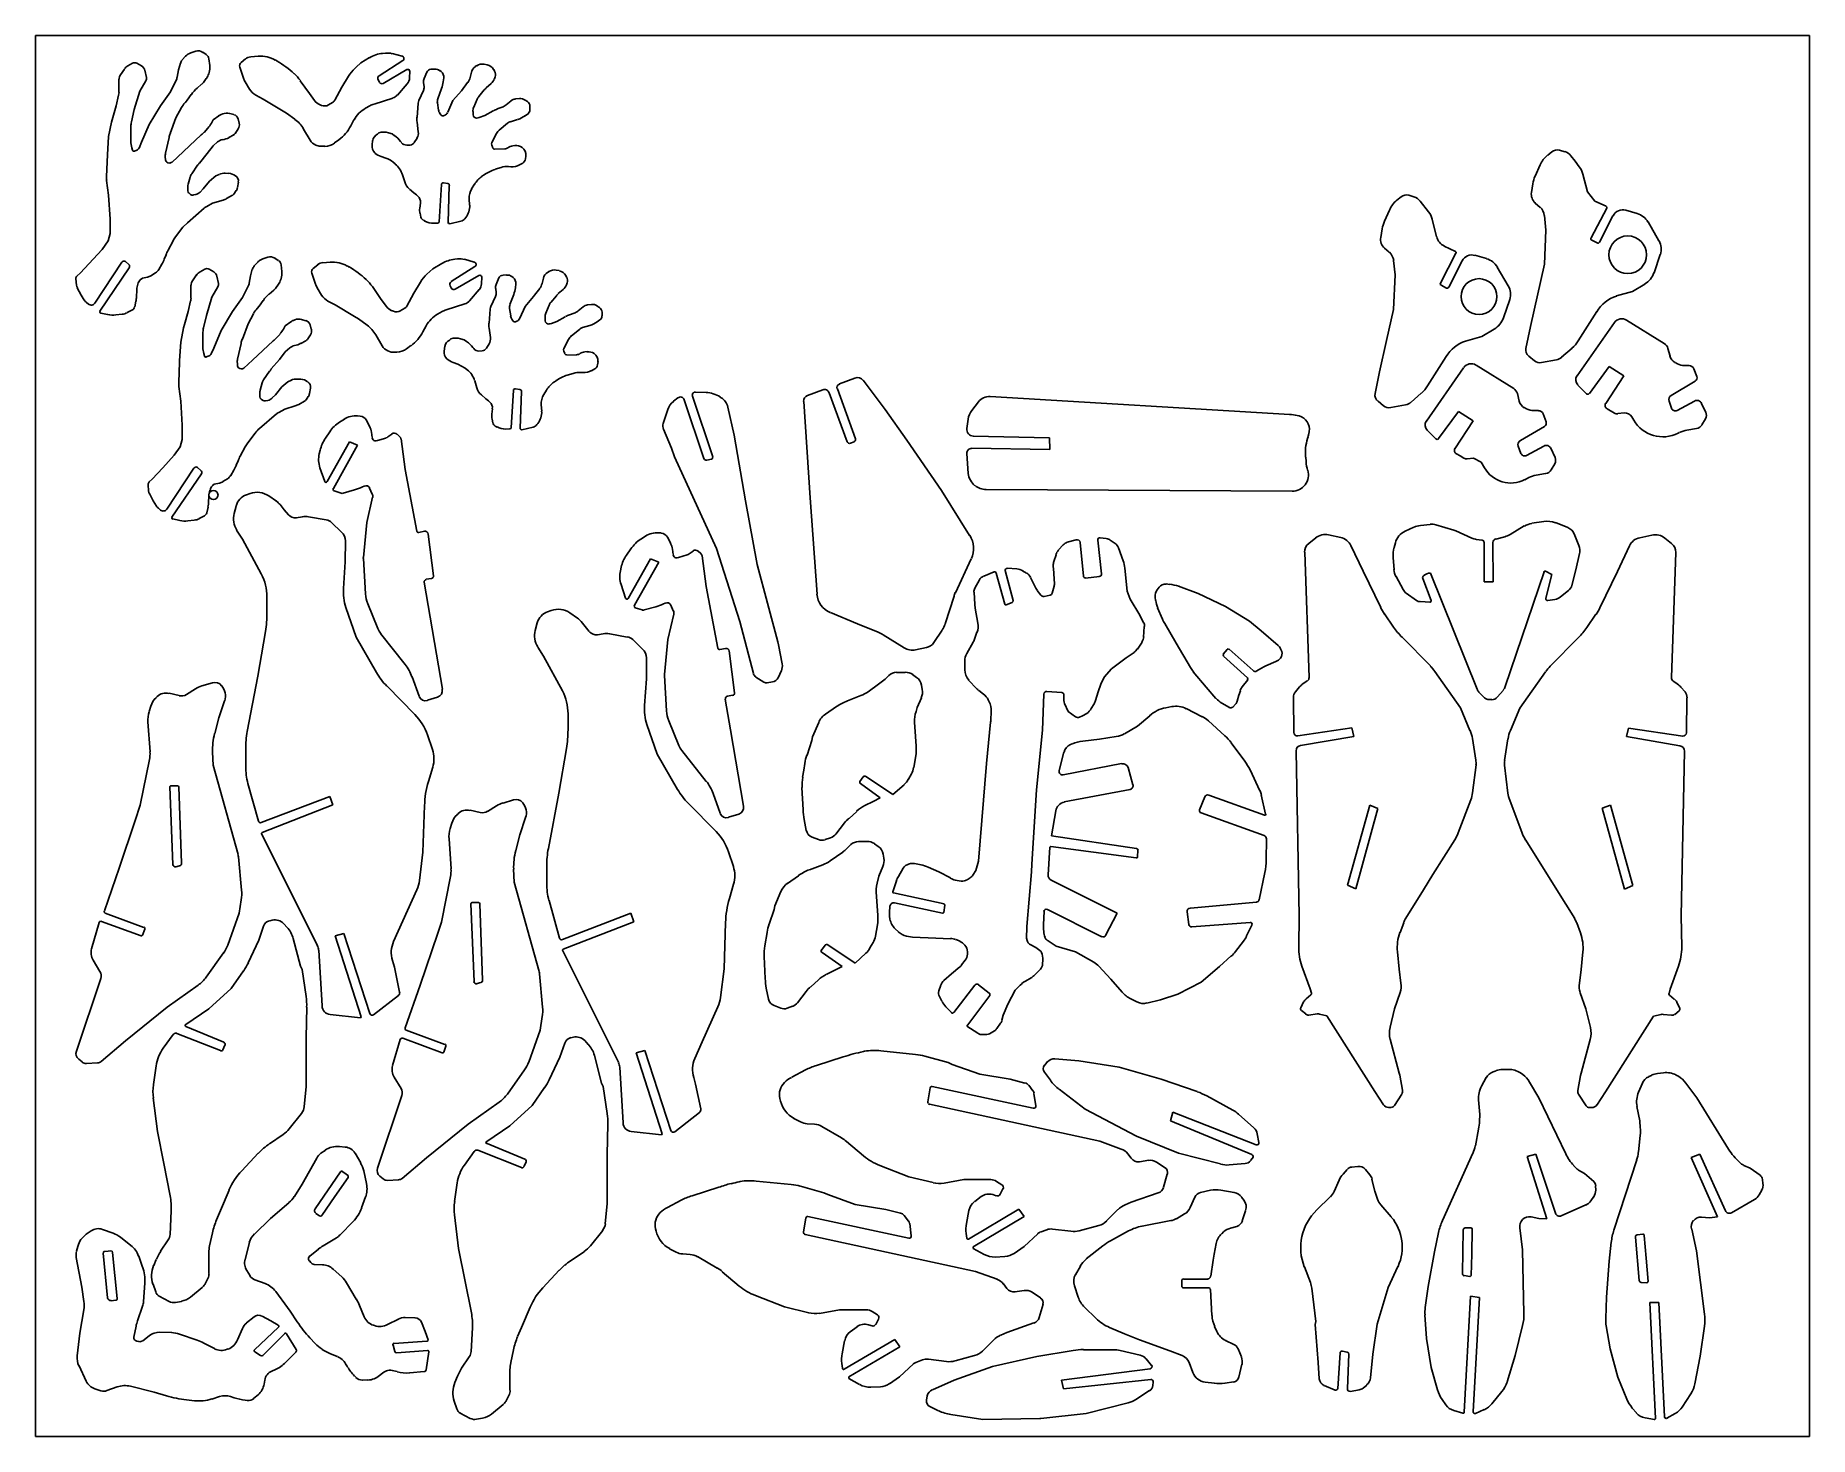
# Model space of a CAD drawing. Extents: x 0 to 10.2, y 0 to 8.
import ezdxf

# ---------------------------------------------------------------- set-up
doc = ezdxf.new("R2010")
doc.units = 0
doc.layers.add('WHITE', color=7, linetype='CONTINUOUS')

msp = doc.modelspace()

# ---------------------------------------------------------------- linework, layer by layer
at = {"layer": 'WHITE', "linetype": 'CONTINUOUS'}
for p, q in [((0, 0), (0, 8.035)), ((0, 8.035), (10.177, 8.035)), ((0.919, 7.944), (0.891, 7.935)), ((10.177, 8.035), (10.177, 0)), ((0.51, 7.842), (0.487, 7.808)), ((0.557, 7.876), (0.53, 7.861)), ((0.609, 7.86), (0.582, 7.875)), ((0.82, 7.837), (0.813, 7.795)), ((0.831, 7.875), (0.82, 7.837)), ((0.861, 7.916), (0.841, 7.894)), ((0.98, 7.925), (0.961, 7.938)), ((1, 7.862), (0.995, 7.901)), ((1.193, 7.79), (1.172, 7.853)), ((1.18, 7.879), (1.205, 7.9)), ((1.235, 7.912), (1.278, 7.916)), ((1.376, 7.894), (1.386, 7.887)), ((1.832, 7.846), (1.84, 7.852)), ((1.84, 7.852), (1.866, 7.877)), ((1.866, 7.877), (1.917, 7.908)), ((2.107, 7.891), (1.971, 7.803)), ((1.991, 7.932), (2.007, 7.934)), ((1.995, 7.76), (2.13, 7.839)), ((2.047, 7.931), (2.103, 7.916)), ((2.268, 7.841), (2.29, 7.842)), ((2.523, 7.856), (2.532, 7.862)), ((2.574, 7.87), (2.592, 7.866)), ((2.629, 7.84), (2.634, 7.829)), ((0.479, 7.784), (0.479, 7.708)), ((0.598, 7.715), (0.633, 7.774)), ((0.636, 7.793), (0.627, 7.835)), ((0.811, 7.786), (0.775, 7.712)), ((0.927, 7.733), (0.953, 7.755)), ((0.963, 7.764), (0.98, 7.788)), ((0.994, 7.815), (0.996, 7.822)), ((1.228, 7.727), (1.203, 7.768)), ((1.519, 7.775), (1.545, 7.738)), ((1.545, 7.738), (1.571, 7.701)), ((1.717, 7.663), (1.758, 7.738)), ((1.758, 7.738), (1.795, 7.801)), ((1.965, 7.78), (1.974, 7.766)), ((2.133, 7.757), (2.076, 7.693)), ((2.147, 7.829), (2.146, 7.791)), ((2.229, 7.74), (2.226, 7.765)), ((2.229, 7.788), (2.245, 7.824)), ((2.319, 7.833), (2.327, 7.828)), ((2.342, 7.791), (2.339, 7.768)), ((2.443, 7.718), (2.479, 7.764)), ((2.493, 7.793), (2.501, 7.824)), ((2.614, 7.759), (2.586, 7.734)), ((2.637, 7.797), (2.633, 7.786)), ((0.477, 7.693), (0.462, 7.632)), ((0.567, 7.61), (0.598, 7.715)), ((0.775, 7.712), (0.718, 7.632)), ((0.858, 7.649), (0.871, 7.664)), ((0.871, 7.664), (0.894, 7.696)), ((1.306, 7.669), (1.264, 7.692)), ((1.44, 7.589), (1.306, 7.669)), ((1.571, 7.701), (1.6, 7.661)), ((1.63, 7.638), (1.64, 7.633)), ((1.68, 7.636), (1.704, 7.65)), ((2.05, 7.676), (1.942, 7.641)), ((2.189, 7.565), (2.196, 7.647)), ((2.199, 7.661), (2.225, 7.719)), ((2.306, 7.649), (2.312, 7.607)), ((2.33, 7.73), (2.308, 7.672)), ((2.365, 7.594), (2.395, 7.661)), ((2.395, 7.661), (2.443, 7.718)), ((2.533, 7.669), (2.514, 7.624)), ((2.574, 7.722), (2.543, 7.685)), ((2.7, 7.636), (2.728, 7.66)), ((2.753, 7.671), (2.776, 7.673)), ((2.809, 7.664), (2.822, 7.656)), ((0.436, 7.538), (0.419, 7.456)), ((0.462, 7.632), (0.436, 7.538)), ((0.55, 7.539), (0.567, 7.61)), ((0.718, 7.632), (0.652, 7.525)), ((0.773, 7.473), (0.806, 7.562)), ((0.806, 7.562), (0.838, 7.621)), ((1.019, 7.55), (1.009, 7.532)), ((1.051, 7.574), (1.019, 7.55)), ((1.074, 7.585), (1.066, 7.582)), ((1.138, 7.581), (1.114, 7.587)), ((1.169, 7.531), (1.163, 7.556)), ((1.488, 7.554), (1.44, 7.589)), ((1.827, 7.551), (1.809, 7.516)), ((1.919, 7.632), (1.893, 7.618)), ((2.196, 7.482), (2.189, 7.537)), ((2.32, 7.588), (2.328, 7.577)), ((2.34, 7.573), (2.348, 7.577)), ((2.51, 7.598), (2.51, 7.578)), ((2.546, 7.565), (2.577, 7.576)), ((2.577, 7.576), (2.626, 7.603)), ((2.649, 7.613), (2.677, 7.623)), ((2.766, 7.553), (2.725, 7.54)), ((2.824, 7.584), (2.808, 7.573)), ((2.836, 7.63), (2.836, 7.607)), ((0.419, 7.456), (0.414, 7.351)), ((0.547, 7.428), (0.547, 7.515)), ((0.652, 7.525), (0.609, 7.422)), ((0.746, 7.359), (0.766, 7.449)), ((0.951, 7.465), (0.782, 7.307)), ((0.989, 7.503), (0.968, 7.479)), ((1.109, 7.449), (1.137, 7.465)), ((1.148, 7.475), (1.163, 7.499)), ((1.575, 7.434), (1.538, 7.498)), ((1.74, 7.437), (1.715, 7.418)), ((1.931, 7.406), (1.934, 7.432)), ((1.962, 7.468), (1.969, 7.476)), ((2.025, 7.476), (2.046, 7.47)), ((2.046, 7.47), (2.06, 7.46)), ((2.173, 7.421), (2.189, 7.446)), ((2.645, 7.473), (2.618, 7.421)), ((2.708, 7.531), (2.66, 7.492)), ((0.414, 7.351), (0.408, 7.226)), ((0.556, 7.377), (0.552, 7.391)), ((0.582, 7.377), (0.568, 7.372)), ((0.609, 7.422), (0.594, 7.388)), ((0.746, 7.322), (0.744, 7.339)), ((0.94, 7.303), (0.985, 7.357)), ((0.985, 7.357), (1.019, 7.402)), ((1.019, 7.402), (1.045, 7.424)), ((1.627, 7.399), (1.608, 7.406)), ((1.659, 7.399), (1.627, 7.399)), ((2.01, 7.331), (1.983, 7.34)), ((2.094, 7.427), (2.1, 7.42)), ((2.13, 7.406), (2.149, 7.406)), ((2.617, 7.406), (2.623, 7.391)), ((2.634, 7.383), (2.692, 7.385)), ((2.738, 7.401), (2.75, 7.403)), ((2.813, 7.344), (2.811, 7.326)), ((8.675, 7.348), (8.699, 7.368)), ((8.742, 7.377), (8.773, 7.368)), ((8.808, 7.344), (8.833, 7.313)), ((0.766, 7.303), (0.76, 7.305)), ((0.896, 7.241), (0.929, 7.29)), ((1.034, 7.229), (0.999, 7.2)), ((1.054, 7.238), (1.034, 7.229)), ((1.108, 7.244), (1.088, 7.245)), ((2.064, 7.298), (2.052, 7.308)), ((2.119, 7.195), (2.106, 7.236)), ((2.574, 7.236), (2.561, 7.227)), ((2.671, 7.278), (2.637, 7.267)), ((2.727, 7.282), (2.714, 7.283)), ((2.795, 7.303), (2.777, 7.293)), ((8.603, 7.228), (8.632, 7.292)), ((8.833, 7.313), (8.856, 7.282)), ((8.877, 7.24), (8.903, 7.138)), ((0.408, 7.203), (0.419, 7.118)), ((0.874, 7.143), (0.874, 7.173)), ((0.875, 7.181), (0.887, 7.223)), ((0.889, 7.123), (0.881, 7.13)), ((0.962, 7.155), (0.944, 7.136)), ((0.999, 7.2), (0.962, 7.155)), ((1.138, 7.125), (1.152, 7.145)), ((1.159, 7.162), (1.164, 7.193)), ((2.17, 7.132), (2.145, 7.154)), ((2.185, 7.121), (2.17, 7.132)), ((2.329, 7.18), (2.316, 6.966)), ((2.366, 7.185), (2.34, 7.19)), ((2.367, 6.963), (2.374, 7.174)), ((2.519, 7.181), (2.502, 7.156)), ((8.582, 7.135), (8.59, 7.184)), ((8.903, 7.138), (8.946, 7.085)), ((0.419, 7.118), (0.428, 6.981)), ((0.872, 6.961), (0.968, 7.044)), ((0.919, 7.122), (0.906, 7.12)), ((0.983, 7.054), (1.016, 7.072)), ((1.016, 7.072), (1.076, 7.091)), ((1.096, 7.1), (1.13, 7.118)), ((2.193, 7.113), (2.185, 7.121)), ((2.204, 7.043), (2.208, 7.075)), ((2.488, 7.098), (2.49, 7.061)), ((7.767, 7.033), (7.739, 6.97)), ((7.834, 7.11), (7.81, 7.09)), ((7.908, 7.109), (7.878, 7.119)), ((7.992, 7.023), (7.944, 7.085)), ((8.631, 7.049), (8.604, 7.073)), ((9.014, 7.045), (8.924, 6.874)), ((8.946, 7.085), (9.01, 7.055)), ((9.123, 7.033), (9.189, 7.014)), ((0.428, 6.981), (0.428, 6.899)), ((0.804, 6.88), (0.846, 6.935)), ((0.846, 6.935), (0.872, 6.961)), ((2.211, 6.993), (2.206, 7.015)), ((2.235, 6.97), (2.225, 6.975)), ((2.308, 6.959), (2.284, 6.958)), ((2.441, 6.97), (2.377, 6.955)), ((2.468, 6.99), (2.463, 6.983)), ((7.725, 6.925), (7.717, 6.877)), ((8.038, 6.88), (8.012, 6.981)), ((8.665, 6.919), (8.656, 7.002)), ((8.972, 6.849), (9.049, 7)), ((9.251, 6.965), (9.313, 6.857)), ((0.417, 6.856), (0.382, 6.808)), ((0.428, 6.899), (0.417, 6.856)), ((0.761, 6.803), (0.79, 6.857)), ((8.146, 6.796), (8.082, 6.827)), ((8.656, 6.723), (8.665, 6.919)), ((8.928, 6.861), (8.958, 6.845)), ((0.382, 6.808), (0.257, 6.671)), ((0.341, 6.5), (0.495, 6.735)), ((0.516, 6.738), (0.536, 6.721)), ((0.707, 6.693), (0.725, 6.723)), ((0.739, 6.752), (0.749, 6.776)), ((1.275, 6.735), (1.255, 6.713)), ((1.333, 6.763), (1.304, 6.754)), ((1.393, 6.745), (1.374, 6.757)), ((1.413, 6.682), (1.409, 6.72)), ((1.619, 6.719), (1.593, 6.698)), ((1.691, 6.735), (1.648, 6.731)), ((2.331, 6.727), (2.28, 6.696)), ((2.421, 6.753), (2.405, 6.752)), ((2.517, 6.735), (2.461, 6.751)), ((7.739, 6.815), (7.766, 6.791)), ((7.791, 6.744), (7.801, 6.661)), ((8.06, 6.615), (8.149, 6.786)), ((8.184, 6.742), (8.107, 6.591)), ((8.324, 6.755), (8.258, 6.774)), ((8.576, 6.365), (8.656, 6.723)), ((9.321, 6.779), (9.285, 6.674)), ((0.232, 6.639), (0.236, 6.603)), ((0.257, 6.671), (0.239, 6.656)), ((0.538, 6.702), (0.37, 6.453)), ((0.601, 6.633), (0.613, 6.643)), ((0.613, 6.643), (0.642, 6.649)), ((0.662, 6.657), (0.688, 6.673)), ((0.923, 6.661), (0.9, 6.628)), ((0.971, 6.695), (0.944, 6.68)), ((1.023, 6.679), (0.996, 6.694)), ((1.05, 6.613), (1.041, 6.654)), ((1.233, 6.657), (1.226, 6.614)), ((1.244, 6.694), (1.233, 6.657)), ((1.407, 6.634), (1.409, 6.641)), ((1.585, 6.672), (1.607, 6.609)), ((1.8, 6.706), (1.789, 6.713)), ((2.209, 6.62), (2.171, 6.557)), ((2.28, 6.696), (2.246, 6.665)), ((2.385, 6.623), (2.52, 6.71)), ((2.543, 6.658), (2.408, 6.579)), ((2.559, 6.61), (2.56, 6.649)), ((2.643, 6.607), (2.658, 6.644)), ((2.682, 6.66), (2.703, 6.661)), ((2.733, 6.653), (2.74, 6.647)), ((2.907, 6.612), (2.914, 6.643)), ((2.937, 6.676), (2.946, 6.681)), ((2.987, 6.689), (3.005, 6.686)), ((3.042, 6.658), (3.047, 6.649)), ((3.05, 6.617), (3.046, 6.605)), ((7.801, 6.661), (7.791, 6.464)), ((8.449, 6.599), (8.386, 6.706)), ((0.24, 6.588), (0.262, 6.546)), ((0.262, 6.546), (0.28, 6.516)), ((0.579, 6.528), (0.581, 6.581)), ((0.582, 6.586), (0.587, 6.609)), ((0.892, 6.603), (0.892, 6.528)), ((0.981, 6.428), (1.012, 6.534)), ((1.012, 6.534), (1.046, 6.594)), ((1.188, 6.532), (1.131, 6.452)), ((1.224, 6.605), (1.188, 6.532)), ((1.284, 6.483), (1.307, 6.515)), ((1.341, 6.552), (1.367, 6.574)), ((1.376, 6.584), (1.394, 6.608)), ((1.616, 6.588), (1.641, 6.546)), ((1.984, 6.52), (1.933, 6.595)), ((2.014, 6.48), (1.984, 6.52)), ((2.171, 6.557), (2.131, 6.483)), ((2.387, 6.584), (2.379, 6.599)), ((2.49, 6.512), (2.546, 6.577)), ((2.613, 6.481), (2.639, 6.538)), ((2.642, 6.559), (2.64, 6.584)), ((2.744, 6.549), (2.722, 6.491)), ((2.755, 6.61), (2.753, 6.588)), ((2.809, 6.48), (2.857, 6.537)), ((2.857, 6.537), (2.862, 6.545)), ((2.862, 6.545), (2.893, 6.584)), ((2.988, 6.542), (2.957, 6.504)), ((3.027, 6.578), (2.999, 6.554)), ((8.094, 6.586), (8.063, 6.603)), ((8.421, 6.416), (8.457, 6.521)), ((9.162, 6.566), (9.069, 6.541)), ((9.233, 6.609), (9.162, 6.566)), ((0.292, 6.503), (0.304, 6.494)), ((0.374, 6.442), (0.414, 6.434)), ((0.46, 6.432), (0.498, 6.436)), ((0.526, 6.445), (0.556, 6.461)), ((0.569, 6.478), (0.576, 6.51)), ((0.875, 6.452), (0.855, 6.377)), ((0.89, 6.512), (0.875, 6.452)), ((0.963, 6.358), (0.981, 6.428)), ((1.131, 6.452), (1.066, 6.343)), ((1.22, 6.38), (1.251, 6.439)), ((1.272, 6.468), (1.284, 6.483)), ((1.678, 6.511), (1.72, 6.489)), ((1.72, 6.489), (1.83, 6.423)), ((1.83, 6.423), (1.853, 6.409)), ((2.053, 6.453), (2.043, 6.457)), ((2.118, 6.47), (2.093, 6.455)), ((2.306, 6.437), (2.333, 6.451)), ((2.356, 6.461), (2.463, 6.495)), ((2.602, 6.384), (2.609, 6.466)), ((2.72, 6.468), (2.726, 6.427)), ((2.779, 6.413), (2.809, 6.48)), ((2.923, 6.417), (2.924, 6.398)), ((2.947, 6.488), (2.928, 6.443)), ((2.991, 6.395), (3.039, 6.422)), ((3.063, 6.432), (3.09, 6.442)), ((3.114, 6.456), (3.141, 6.479)), ((3.167, 6.49), (3.189, 6.492)), ((3.223, 6.483), (3.235, 6.475)), ((3.25, 6.449), (3.25, 6.427)), ((7.791, 6.464), (7.751, 6.285)), ((8.956, 6.451), (8.85, 6.284)), ((0.85, 6.358), (0.833, 6.275)), ((0.855, 6.377), (0.85, 6.358)), ((0.961, 6.247), (0.961, 6.334)), ((1.066, 6.343), (1.023, 6.241)), ((1.187, 6.293), (1.22, 6.38)), ((1.403, 6.322), (1.381, 6.299)), ((1.432, 6.369), (1.422, 6.351)), ((1.465, 6.393), (1.432, 6.369)), ((1.487, 6.404), (1.48, 6.401)), ((1.551, 6.399), (1.527, 6.406)), ((1.562, 6.295), (1.577, 6.318)), ((1.582, 6.35), (1.576, 6.375)), ((1.853, 6.409), (1.902, 6.373)), ((1.93, 6.348), (1.952, 6.318)), ((1.952, 6.318), (1.988, 6.254)), ((2.222, 6.335), (2.241, 6.37)), ((2.61, 6.302), (2.603, 6.356)), ((2.733, 6.407), (2.741, 6.396)), ((2.754, 6.392), (2.761, 6.396)), ((2.96, 6.383), (2.991, 6.395)), ((3.122, 6.351), (3.074, 6.311)), ((3.18, 6.372), (3.138, 6.359)), ((3.238, 6.403), (3.222, 6.392)), ((8.297, 6.308), (8.368, 6.351)), ((8.55, 6.24), (8.576, 6.365)), ((9.058, 6.388), (8.844, 6.082)), ((9.344, 6.268), (9.128, 6.402)), ((0.833, 6.275), (0.827, 6.17)), ((0.969, 6.197), (0.966, 6.21)), ((1.023, 6.241), (1.007, 6.208)), ((1.159, 6.178), (1.18, 6.269)), ((1.364, 6.284), (1.245, 6.173)), ((1.399, 6.176), (1.432, 6.221)), ((1.432, 6.221), (1.459, 6.243)), ((1.523, 6.268), (1.551, 6.284)), ((2.021, 6.226), (2.041, 6.218)), ((2.041, 6.218), (2.072, 6.218)), ((2.129, 6.237), (2.154, 6.256)), ((2.345, 6.225), (2.348, 6.252)), ((2.376, 6.288), (2.383, 6.295)), ((2.439, 6.295), (2.459, 6.289)), ((2.459, 6.289), (2.473, 6.279)), ((2.508, 6.246), (2.514, 6.239)), ((2.543, 6.225), (2.562, 6.226)), ((2.587, 6.241), (2.602, 6.266)), ((3.058, 6.292), (3.031, 6.24)), ((3.031, 6.224), (3.036, 6.21)), ((3.151, 6.22), (3.164, 6.222)), ((7.751, 6.285), (7.711, 6.106)), ((8.204, 6.282), (8.297, 6.308)), ((8.815, 6.242), (8.755, 6.19)), ((9.377, 6.196), (9.365, 6.24)), ((0.826, 6.161), (0.822, 6.045)), ((0.827, 6.17), (0.826, 6.161)), ((0.996, 6.197), (0.98, 6.191)), ((1.159, 6.141), (1.158, 6.158)), ((1.18, 6.122), (1.173, 6.124)), ((1.245, 6.173), (1.195, 6.127)), ((1.309, 6.06), (1.343, 6.109)), ((1.353, 6.122), (1.399, 6.176)), ((2.423, 6.15), (2.396, 6.16)), ((2.465, 6.127), (2.423, 6.15)), ((2.477, 6.117), (2.465, 6.127)), ((3.048, 6.202), (3.105, 6.204)), ((3.209, 6.122), (3.19, 6.112)), ((3.227, 6.164), (3.225, 6.146)), ((7.711, 6.106), (7.685, 5.982)), ((8.193, 6.129), (7.979, 5.823)), ((7.986, 6.025), (8.092, 6.193)), ((8.48, 6.01), (8.264, 6.144)), ((8.599, 6.169), (8.566, 6.195)), ((8.725, 6.175), (8.639, 6.159)), ((8.914, 5.981), (9.027, 6.137)), ((9.027, 6.137), (9.112, 6.083)), ((9.419, 6.152), (9.406, 6.159)), ((9.486, 6.142), (9.459, 6.142)), ((9.531, 6.078), (9.514, 6.122)), ((0.822, 6.022), (0.833, 5.937)), ((1.288, 6), (1.301, 6.043)), ((1.413, 6.019), (1.376, 5.974)), ((1.447, 6.048), (1.413, 6.019)), ((1.468, 6.058), (1.447, 6.048)), ((1.521, 6.063), (1.501, 6.064)), ((1.572, 5.981), (1.578, 6.012)), ((2.532, 6.014), (2.52, 6.055)), ((2.779, 6.004), (2.754, 6.009)), ((2.987, 6.055), (2.974, 6.046)), ((3.085, 6.097), (3.05, 6.087)), ((3.14, 6.101), (3.128, 6.102)), ((4.704, 5.721), (4.6, 6.008)), ((4.612, 6.036), (4.7, 6.07)), ((4.748, 6.057), (4.874, 5.89)), ((8.848, 6.03), (8.898, 5.98)), ((9.112, 6.083), (9.008, 5.924)), ((9.383, 5.97), (9.521, 6.052)), ((0.833, 5.937), (0.841, 5.8)), ((1.287, 5.962), (1.287, 5.993)), ((1.302, 5.943), (1.294, 5.949)), ((1.333, 5.942), (1.32, 5.939)), ((1.376, 5.974), (1.357, 5.956)), ((1.43, 5.892), (1.49, 5.91)), ((1.51, 5.919), (1.544, 5.937)), ((1.552, 5.945), (1.565, 5.964)), ((2.584, 5.951), (2.558, 5.974)), ((2.598, 5.94), (2.584, 5.951)), ((2.607, 5.932), (2.598, 5.94)), ((2.742, 6), (2.729, 5.785)), ((2.78, 5.782), (2.788, 5.993)), ((2.901, 5.917), (2.904, 5.88)), ((2.932, 6), (2.916, 5.975)), ((3.685, 5.956), (3.66, 5.937)), ((3.834, 5.608), (3.721, 5.946)), ((3.769, 5.967), (3.885, 5.618)), ((3.847, 5.987), (3.786, 5.99)), ((3.934, 5.957), (3.927, 5.961)), ((4.009, 5.743), (3.971, 5.904)), ((4.445, 5.383), (4.407, 5.935)), ((4.428, 5.969), (4.516, 6.003)), ((4.553, 5.986), (4.657, 5.705)), ((5.41, 5.934), (5.372, 5.884)), ((7.195, 5.861), (5.476, 5.964)), ((7.702, 5.937), (7.734, 5.91)), ((7.775, 5.901), (7.86, 5.916)), ((7.891, 5.931), (7.95, 5.983)), ((8.512, 5.938), (8.501, 5.981)), ((9.386, 5.897), (9.371, 5.938)), ((9.517, 5.938), (9.418, 5.884)), ((9.582, 5.873), (9.558, 5.925)), ((1.285, 5.781), (1.382, 5.864)), ((1.396, 5.873), (1.43, 5.892)), ((1.744, 5.817), (1.772, 5.835)), ((1.848, 5.854), (1.863, 5.852)), ((1.899, 5.828), (1.917, 5.793)), ((2.618, 5.862), (2.621, 5.894)), ((2.624, 5.813), (2.619, 5.834)), ((2.882, 5.809), (2.877, 5.803)), ((3.627, 5.89), (3.601, 5.81)), ((4.874, 5.89), (4.999, 5.713)), ((5.35, 5.834), (5.342, 5.781)), ((7.249, 5.853), (7.238, 5.855)), ((8.049, 5.723), (8.163, 5.879)), ((8.248, 5.825), (8.143, 5.665)), ((8.163, 5.879), (8.248, 5.825)), ((8.554, 5.894), (8.541, 5.901)), ((8.622, 5.883), (8.595, 5.883)), ((8.666, 5.819), (8.649, 5.864)), ((9.016, 5.894), (9.059, 5.869)), ((9.077, 5.866), (9.114, 5.87)), ((9.158, 5.847), (9.169, 5.829)), ((9.56, 5.802), (9.58, 5.837)), ((0.841, 5.718), (0.83, 5.675)), ((0.841, 5.8), (0.841, 5.718)), ((1.218, 5.699), (1.26, 5.753)), ((1.663, 5.725), (1.688, 5.762)), ((1.801, 5.705), (1.673, 5.476)), ((1.848, 5.686), (1.801, 5.705)), ((1.927, 5.759), (1.931, 5.729)), ((1.962, 5.712), (2.01, 5.726)), ((2.022, 5.733), (2.045, 5.749)), ((2.074, 5.748), (2.089, 5.735)), ((2.097, 5.722), (2.12, 5.545)), ((2.648, 5.789), (2.638, 5.795)), ((2.721, 5.778), (2.697, 5.777)), ((2.855, 5.789), (2.79, 5.774)), ((3.603, 5.776), (3.648, 5.667)), ((4.074, 5.365), (4.009, 5.743)), ((4.675, 5.696), (4.696, 5.705)), ((4.999, 5.713), (5.198, 5.425)), ((5.38, 5.737), (5.817, 5.727)), ((5.817, 5.727), (5.819, 5.661)), ((7.298, 5.723), (7.301, 5.733)), ((7.305, 5.751), (7.307, 5.763)), ((7.984, 5.772), (8.034, 5.722)), ((8.519, 5.711), (8.657, 5.793)), ((9.424, 5.754), (9.43, 5.757)), ((9.474, 5.771), (9.528, 5.781)), ((0.796, 5.627), (0.73, 5.556)), ((0.83, 5.675), (0.796, 5.627)), ((1.174, 5.622), (1.203, 5.676)), ((1.628, 5.636), (1.633, 5.656)), ((1.709, 5.437), (1.848, 5.686)), ((3.648, 5.667), (3.666, 5.618)), ((3.666, 5.618), (3.906, 5.092)), ((3.878, 5.605), (3.851, 5.599)), ((5.343, 5.637), (5.35, 5.523)), ((5.819, 5.661), (5.37, 5.667)), ((7.289, 5.591), (7.287, 5.617)), ((8.151, 5.635), (8.173, 5.623)), ((8.173, 5.623), (8.194, 5.61)), ((8.213, 5.607), (8.249, 5.611)), ((8.249, 5.611), (8.294, 5.588)), ((8.521, 5.638), (8.506, 5.679)), ((8.653, 5.68), (8.553, 5.625)), ((8.717, 5.615), (8.693, 5.667)), ((0.73, 5.556), (0.67, 5.49)), ((0.754, 5.319), (0.909, 5.554)), ((0.952, 5.521), (0.783, 5.272)), ((0.93, 5.557), (0.949, 5.54)), ((1.12, 5.512), (1.138, 5.542)), ((1.152, 5.571), (1.162, 5.595)), ((1.659, 5.477), (1.632, 5.556)), ((2.12, 5.545), (2.188, 5.192)), ((8.294, 5.588), (8.313, 5.556)), ((8.544, 5.487), (8.566, 5.499)), ((8.609, 5.513), (8.663, 5.522)), ((8.695, 5.544), (8.716, 5.578)), ((0.646, 5.458), (0.649, 5.423)), ((0.67, 5.49), (0.652, 5.474)), ((0.654, 5.407), (0.676, 5.365)), ((0.992, 5.348), (0.995, 5.4)), ((0.995, 5.4), (1.001, 5.428)), ((1.014, 5.452), (1.025, 5.462)), ((1.025, 5.462), (1.056, 5.468)), ((1.075, 5.476), (1.101, 5.493)), ((1.21, 5.4), (1.232, 5.408)), ((1.753, 5.41), (1.714, 5.423)), ((1.798, 5.419), (1.765, 5.41)), ((1.831, 5.429), (1.798, 5.419)), ((1.886, 5.45), (1.876, 5.446)), ((1.932, 5.405), (1.917, 5.439)), ((5.198, 5.425), (5.359, 5.168)), ((5.453, 5.431), (7.209, 5.421)), ((0.676, 5.365), (0.694, 5.336)), ((0.706, 5.323), (0.718, 5.313)), ((0.983, 5.297), (0.99, 5.329)), ((1.14, 5.293), (1.151, 5.336)), ((1.338, 5.394), (1.382, 5.364)), ((1.403, 5.344), (1.427, 5.315)), ((1.427, 5.315), (1.451, 5.286)), ((1.9, 5.241), (1.934, 5.386)), ((4.14, 5), (4.074, 5.365)), ((4.484, 4.831), (4.445, 5.383)), ((0.788, 5.262), (0.828, 5.253)), ((0.874, 5.251), (0.911, 5.255)), ((0.939, 5.264), (0.97, 5.28)), ((1.187, 5.147), (1.154, 5.198)), ((1.496, 5.269), (1.531, 5.274)), ((1.567, 5.274), (1.668, 5.256)), ((1.699, 5.241), (1.755, 5.187)), ((1.881, 5.04), (1.9, 5.241)), ((2.199, 5.185), (2.231, 5.191)), ((7.908, 5.215), (7.857, 5.191)), ((8.001, 5.231), (7.945, 5.225)), ((8.136, 5.197), (8.034, 5.229)), ((8.24, 5.152), (8.148, 5.193)), ((8.541, 5.222), (8.459, 5.172)), ((8.653, 5.248), (8.585, 5.237)), ((8.79, 5.213), (8.72, 5.241)), ((1.295, 4.947), (1.187, 5.147)), ((1.779, 5.136), (1.777, 5.016)), ((2.253, 5.175), (2.283, 4.936)), ((3.416, 5.091), (3.39, 5.055)), ((3.499, 5.164), (3.472, 5.146)), ((3.59, 5.182), (3.575, 5.183)), ((3.644, 5.122), (3.626, 5.157)), ((3.906, 5.092), (4.04, 4.673)), ((5.895, 5.113), (5.869, 5.084)), ((5.97, 5.143), (5.919, 5.128)), ((6.012, 4.934), (5.993, 5.127)), ((6.094, 5.141), (6.116, 4.947)), ((6.143, 5.149), (6.108, 5.154)), ((6.193, 5.122), (6.166, 5.14)), ((6.239, 5.021), (6.213, 5.096)), ((7.304, 5.122), (7.344, 5.153)), ((7.418, 5.171), (7.488, 5.156)), ((7.546, 5.109), (7.616, 4.963)), ((7.802, 5.125), (7.795, 5.099)), ((8.3, 5.14), (8.265, 5.145)), ((8.31, 4.902), (8.31, 5.129)), ((8.361, 5.127), (8.362, 4.902)), ((8.43, 5.16), (8.377, 5.147)), ((8.854, 5.109), (8.827, 5.176)), ((9.075, 4.961), (9.144, 5.107)), ((9.203, 5.154), (9.273, 5.169)), ((9.347, 5.152), (9.386, 5.121)), ((1.777, 5.016), (1.767, 4.864)), ((1.893, 4.833), (1.881, 5.035)), ((3.4, 4.805), (3.528, 5.034)), ((3.576, 5.015), (3.436, 4.767)), ((3.528, 5.034), (3.576, 5.015)), ((3.659, 5.058), (3.655, 5.088)), ((3.738, 5.056), (3.689, 5.041)), ((3.772, 5.078), (3.75, 5.062)), ((3.816, 5.064), (3.801, 5.077)), ((3.847, 4.875), (3.824, 5.051)), ((4.258, 4.558), (4.14, 5)), ((5.368, 5.034), (5.277, 4.839)), ((5.839, 4.994), (5.841, 4.953)), ((5.855, 5.057), (5.842, 5.018)), ((7.306, 4.353), (7.281, 5.071)), ((7.789, 5.04), (7.794, 4.971)), ((8.837, 4.97), (8.857, 5.063)), ((9.41, 5.07), (9.385, 4.352)), ((2.23, 4.899), (2.334, 4.285)), ((2.272, 4.921), (2.242, 4.916)), ((3.36, 4.985), (3.356, 4.965)), ((3.359, 4.886), (3.385, 4.807)), ((5.416, 4.913), (5.389, 4.865)), ((5.5, 4.959), (5.44, 4.934)), ((5.56, 4.774), (5.512, 4.952)), ((5.563, 4.966), (5.608, 4.794)), ((5.63, 4.975), (5.574, 4.979)), ((5.686, 4.952), (5.663, 4.964)), ((5.738, 4.865), (5.709, 4.927)), ((5.841, 4.953), (5.844, 4.913)), ((5.844, 4.913), (5.845, 4.895)), ((6.103, 4.931), (6.024, 4.923)), ((6.262, 4.847), (6.249, 4.98)), ((6.505, 4.887), (6.486, 4.889)), ((7.616, 4.963), (7.717, 4.755)), ((7.805, 4.931), (7.845, 4.857)), ((8.007, 4.794), (7.959, 4.921)), ((8.002, 4.952), (8.27, 4.285)), ((8.362, 4.902), (8.31, 4.902)), ((8.432, 4.301), (8.654, 4.958)), ((8.663, 4.962), (8.698, 4.943)), ((8.698, 4.943), (8.665, 4.807)), ((8.814, 4.881), (8.837, 4.97)), ((8.974, 4.753), (9.075, 4.961)), ((1.328, 4.723), (1.328, 4.815)), ((3.915, 4.521), (3.847, 4.875)), ((5.27, 4.819), (5.218, 4.66)), ((5.384, 4.842), (5.389, 4.771)), ((5.768, 4.825), (5.746, 4.852)), ((5.82, 4.824), (5.787, 4.818)), ((5.843, 4.876), (5.833, 4.836)), ((6.28, 4.802), (6.262, 4.847)), ((6.335, 4.711), (6.28, 4.802)), ((6.423, 4.814), (6.426, 4.795)), ((6.446, 4.871), (6.435, 4.855)), ((6.669, 4.835), (6.558, 4.876)), ((6.827, 4.759), (6.669, 4.835)), ((7.863, 4.837), (7.922, 4.795)), ((7.943, 4.788), (8, 4.785)), ((8.676, 4.794), (8.716, 4.801)), ((8.749, 4.815), (8.794, 4.851)), ((1.781, 4.755), (1.839, 4.585)), ((1.964, 4.633), (1.906, 4.776)), ((2.938, 4.73), (2.959, 4.737)), ((3.065, 4.723), (3.109, 4.693)), ((3.441, 4.753), (3.48, 4.74)), ((3.492, 4.74), (3.558, 4.758)), ((3.603, 4.775), (3.613, 4.779)), ((3.662, 4.715), (3.627, 4.57)), ((3.644, 4.768), (3.659, 4.735)), ((4.715, 4.661), (4.56, 4.726)), ((5.389, 4.771), (5.39, 4.75)), ((5.39, 4.75), (5.406, 4.664)), ((5.602, 4.782), (5.569, 4.77)), ((6.357, 4.667), (6.335, 4.711)), ((6.437, 4.752), (6.465, 4.687)), ((6.965, 4.675), (6.827, 4.759)), ((7.739, 4.717), (7.791, 4.642)), ((8.899, 4.64), (8.952, 4.715)), ((1.308, 4.549), (1.319, 4.616)), ((1.839, 4.585), (1.957, 4.382)), ((2.121, 4.428), (1.98, 4.605)), ((2.867, 4.622), (2.878, 4.666)), ((3.131, 4.673), (3.177, 4.616)), ((3.224, 4.598), (3.257, 4.603)), ((3.294, 4.603), (3.395, 4.585)), ((4.04, 4.673), (4.119, 4.375)), ((4.834, 4.612), (4.715, 4.661)), ((4.983, 4.523), (4.863, 4.598)), ((5.202, 4.625), (5.154, 4.553)), ((5.401, 4.612), (5.383, 4.562)), ((6.357, 4.585), (6.361, 4.646)), ((6.478, 4.662), (6.544, 4.55)), ((7.031, 4.621), (6.965, 4.675)), ((7.129, 4.537), (7.031, 4.621)), ((7.84, 4.584), (8.002, 4.419)), ((8.689, 4.417), (8.851, 4.583)), ((1.276, 4.36), (1.308, 4.549)), ((2.914, 4.476), (2.882, 4.527)), ((3.426, 4.57), (3.483, 4.516)), ((3.627, 4.57), (3.608, 4.37)), ((3.958, 4.52), (3.926, 4.514)), ((4.01, 4.265), (3.98, 4.505)), ((4.262, 4.54), (4.258, 4.558)), ((4.283, 4.431), (4.262, 4.54)), ((5.111, 4.525), (5.049, 4.512)), ((5.379, 4.555), (5.342, 4.49)), ((6.256, 4.465), (6.302, 4.497)), ((6.321, 4.516), (6.348, 4.556)), ((6.544, 4.55), (6.625, 4.411)), ((6.814, 4.487), (6.836, 4.514)), ((6.848, 4.515), (6.985, 4.392)), ((7.149, 4.502), (7.143, 4.518)), ((3.023, 4.277), (2.914, 4.476)), ((3.506, 4.465), (3.505, 4.346)), ((4.26, 4.351), (4.279, 4.392)), ((4.989, 4.382), (4.94, 4.382)), ((5.331, 4.446), (5.331, 4.397)), ((6.131, 4.354), (6.173, 4.403)), ((6.173, 4.403), (6.256, 4.465)), ((6.642, 4.386), (6.715, 4.297)), ((6.953, 4.351), (6.815, 4.476)), ((7.007, 4.391), (7.029, 4.404)), ((7.058, 4.419), (7.115, 4.444)), ((8.028, 4.388), (8.174, 4.178)), ((8.516, 4.177), (8.663, 4.386)), ((0.867, 4.256), (0.918, 4.288)), ((0.955, 4.304), (1.015, 4.322)), ((1.215, 4.044), (1.276, 4.36)), ((2.017, 4.303), (2.176, 4.14)), ((2.201, 4.245), (2.16, 4.357)), ((3.505, 4.346), (3.494, 4.193)), ((3.608, 4.37), (3.608, 4.364)), ((3.608, 4.364), (3.62, 4.162)), ((4.133, 4.355), (4.179, 4.326)), ((4.197, 4.322), (4.228, 4.328)), ((4.837, 4.314), (4.776, 4.271)), ((4.875, 4.344), (4.837, 4.314)), ((4.895, 4.364), (4.875, 4.344)), ((5.054, 4.353), (5.032, 4.369)), ((5.087, 4.284), (5.083, 4.308)), ((5.353, 4.338), (5.401, 4.287)), ((5.411, 4.278), (5.438, 4.258)), ((6.097, 4.271), (6.112, 4.315)), ((6.112, 4.315), (6.131, 4.354)), ((6.715, 4.297), (6.772, 4.232)), ((6.904, 4.251), (6.912, 4.277)), ((6.923, 4.299), (6.954, 4.34)), ((7.228, 4.271), (7.251, 4.299)), ((7.27, 4.316), (7.296, 4.333)), ((8.385, 4.24), (8.421, 4.281)), ((9.395, 4.332), (9.421, 4.315)), ((9.439, 4.298), (9.463, 4.27)), ((0.652, 4.157), (0.661, 4.189)), ((0.691, 4.237), (0.699, 4.244)), ((0.766, 4.262), (0.824, 4.249)), ((1.085, 4.219), (1.052, 4.121)), ((2.306, 4.24), (2.249, 4.222)), ((3.987, 4.052), (3.957, 4.229)), ((3.969, 4.245), (3.999, 4.251)), ((4.595, 4.186), (4.532, 4.142)), ((4.735, 4.249), (4.658, 4.219)), ((5.053, 4.157), (5.058, 4.181)), ((5.058, 4.181), (5.082, 4.236)), ((5.466, 4.224), (5.471, 4.213)), ((5.776, 4.05), (5.784, 4.257)), ((5.802, 4.273), (5.888, 4.267)), ((5.9, 4.255), (5.9, 4.22)), ((5.904, 4.204), (5.925, 4.158)), ((6.057, 4.175), (6.073, 4.202)), ((6.081, 4.221), (6.097, 4.271)), ((6.518, 4.186), (6.484, 4.179)), ((6.693, 4.128), (6.602, 4.175)), ((6.805, 4.206), (6.849, 4.181)), ((6.868, 4.183), (6.884, 4.2)), ((6.893, 4.217), (6.904, 4.251)), ((7.219, 4.037), (7.216, 4.238)), ((8.174, 4.178), (8.229, 4.049)), ((8.28, 4.269), (8.313, 4.237)), ((8.339, 4.226), (8.354, 4.226)), ((8.461, 4.048), (8.516, 4.177)), ((9.474, 4.237), (9.472, 4.036)), ((0.657, 3.927), (0.645, 4.098)), ((1.052, 4.121), (1.028, 4.031)), ((3.055, 4.052), (3.055, 4.145)), ((3.508, 4.084), (3.566, 3.914)), ((3.633, 4.105), (3.691, 3.962)), ((4.494, 4.094), (4.458, 4.013)), ((5.048, 4.015), (5.043, 4.096)), ((5.479, 4.097), (5.456, 3.859)), ((5.482, 4.159), (5.48, 4.107)), ((5.925, 4.158), (5.967, 4.128)), ((5.99, 4.125), (6.007, 4.133)), ((6.007, 4.133), (6.031, 4.147)), ((6.322, 4.073), (6.247, 4.029)), ((6.392, 4.133), (6.322, 4.073)), ((6.823, 4.019), (6.729, 4.105)), ((2.248, 4.024), (2.277, 3.939)), ((4.061, 3.614), (3.987, 4.052)), ((4.454, 3.992), (4.426, 3.908)), ((4.458, 4.013), (4.454, 3.992)), ((5.053, 3.958), (5.048, 4.015)), ((5.743, 3.709), (5.776, 4.05)), ((5.948, 3.972), (5.938, 3.968)), ((6.103, 4), (6.008, 3.988)), ((6.2, 4.014), (6.103, 4)), ((6.938, 3.873), (6.859, 3.979)), ((7.552, 4.065), (7.241, 4.018)), ((7.257, 3.963), (7.563, 4.015)), ((7.563, 4.015), (7.552, 4.065)), ((8.243, 4.003), (8.263, 3.879)), ((8.428, 3.877), (8.447, 4.001)), ((9.139, 4.063), (9.127, 4.014)), ((9.127, 4.014), (9.433, 3.961)), ((9.45, 4.017), (9.139, 4.063)), ((0.601, 3.62), (0.654, 3.882)), ((1.016, 3.925), (1.019, 3.85)), ((1.206, 3.843), (1.206, 3.942)), ((3.003, 3.689), (3.046, 3.946)), ((3.566, 3.914), (3.684, 3.711)), ((3.707, 3.934), (3.848, 3.757)), ((5.038, 3.836), (5.05, 3.903)), ((5.9, 3.924), (5.872, 3.819)), ((7.25, 2.986), (7.232, 3.931)), ((9.459, 3.93), (9.441, 2.985)), ((1.019, 3.85), (1.162, 3.337)), ((2.279, 3.838), (2.254, 3.757)), ((4.407, 3.821), (4.401, 3.782)), ((4.414, 3.86), (4.407, 3.821)), ((4.729, 3.757), (4.749, 3.784)), ((4.762, 3.786), (4.919, 3.682)), ((5.008, 3.769), (5.025, 3.8)), ((5.456, 3.859), (5.428, 3.533)), ((5.896, 3.794), (6.231, 3.859)), ((6.268, 3.836), (6.296, 3.738)), ((7.024, 3.702), (6.968, 3.824)), ((8.264, 3.851), (8.244, 3.691)), ((8.447, 3.69), (8.428, 3.85)), ((0.771, 3.726), (0.788, 3.281)), ((0.815, 3.732), (0.777, 3.732)), ((0.838, 3.288), (0.822, 3.725)), ((1.279, 3.529), (1.219, 3.745)), ((1.689, 3.671), (1.295, 3.521)), ((1.705, 3.622), (1.689, 3.671)), ((2.943, 3.373), (3.003, 3.689)), ((3.888, 3.687), (3.928, 3.574)), ((4.397, 3.722), (4.403, 3.594)), ((4.845, 3.663), (4.732, 3.745)), ((4.919, 3.682), (4.984, 3.738)), ((5.715, 3.282), (5.743, 3.709)), ((6.28, 3.711), (5.902, 3.639)), ((6.678, 3.594), (6.708, 3.668)), ((6.731, 3.678), (7.05, 3.563)), ((7.057, 3.569), (7.032, 3.679)), ((0.572, 3.533), (0.601, 3.62)), ((1.301, 3.464), (1.705, 3.622)), ((2.232, 3.618), (2.223, 3.352)), ((2.418, 3.566), (2.426, 3.573)), ((2.493, 3.591), (2.551, 3.578)), ((2.594, 3.585), (2.645, 3.617)), ((2.682, 3.633), (2.742, 3.652)), ((3.744, 3.632), (3.904, 3.47)), ((3.976, 3.551), (4.034, 3.569)), ((4.667, 3.545), (4.711, 3.585)), ((4.758, 3.618), (4.805, 3.641)), ((4.805, 3.641), (4.845, 3.663)), ((5.853, 3.588), (5.829, 3.445)), ((7.048, 3.446), (6.687, 3.576)), ((7.527, 3.161), (7.654, 3.621)), ((7.701, 3.602), (7.574, 3.14)), ((7.654, 3.621), (7.701, 3.602)), ((8.235, 3.651), (8.162, 3.461)), ((8.529, 3.46), (8.457, 3.65)), ((9.036, 3.62), (8.988, 3.603)), ((8.988, 3.603), (9.116, 3.139)), ((9.163, 3.16), (9.036, 3.62)), ((0.48, 3.259), (0.572, 3.533)), ((2.379, 3.486), (2.388, 3.518)), ((2.812, 3.549), (2.779, 3.45)), ((4.409, 3.539), (4.422, 3.476)), ((4.592, 3.454), (4.642, 3.519)), ((5.428, 3.533), (5.41, 3.299)), ((1.617, 2.816), (1.297, 3.456)), ((2.384, 3.256), (2.373, 3.427)), ((2.779, 3.45), (2.755, 3.36)), ((4.455, 3.437), (4.492, 3.423)), ((4.531, 3.423), (4.561, 3.434)), ((4.647, 3.365), (4.678, 3.395)), ((4.722, 3.412), (4.771, 3.412)), ((4.813, 3.399), (4.835, 3.384)), ((5.819, 3.379), (5.809, 3.221)), ((5.824, 3.383), (5.819, 3.379)), ((6.314, 3.318), (5.824, 3.383)), ((5.829, 3.445), (6.316, 3.372)), ((6.324, 3.362), (6.322, 3.324)), ((7.06, 3.306), (7.061, 3.427)), ((8.142, 3.421), (8.017, 3.223)), ((8.728, 3.135), (8.549, 3.42)), ((0.395, 3.014), (0.48, 3.259)), ((0.806, 3.267), (0.827, 3.273)), ((1.165, 3.325), (1.182, 3.133)), ((2.223, 3.352), (2.203, 3.189)), ((2.933, 3.172), (2.933, 3.272)), ((3.975, 3.353), (4.004, 3.268)), ((4.44, 3.249), (4.517, 3.279)), ((4.558, 3.302), (4.631, 3.352)), ((4.861, 3.268), (4.838, 3.213)), ((4.863, 3.34), (4.867, 3.316)), ((4.978, 3.259), (4.951, 3.212)), ((5.08, 3.279), (5.053, 3.285)), ((5.183, 3.238), (5.121, 3.266)), ((5.41, 3.299), (5.395, 3.246)), ((5.713, 3.238), (5.715, 3.282)), ((2.329, 2.949), (2.381, 3.211)), ((2.743, 3.254), (2.746, 3.179)), ((2.746, 3.179), (2.89, 2.666)), ((4.005, 3.167), (3.981, 3.086)), ((4.315, 3.172), (4.378, 3.216)), ((4.838, 3.213), (4.833, 3.189)), ((4.939, 3.186), (4.918, 3.124)), ((5.249, 3.203), (5.183, 3.238)), ((5.311, 3.185), (5.288, 3.189)), ((5.362, 3.204), (5.344, 3.192)), ((5.395, 3.246), (5.378, 3.22)), ((5.687, 2.924), (5.713, 3.238)), ((5.827, 3.191), (6.206, 3.001)), ((7.019, 3.078), (7.053, 3.235)), ((7.574, 3.14), (7.527, 3.161)), ((8.017, 3.223), (7.963, 3.136)), ((9.116, 3.139), (9.163, 3.16)), ((1.18, 3.078), (1.169, 3.001)), ((2.188, 3.135), (2.054, 2.838)), ((2.498, 3.055), (2.516, 2.61)), ((2.542, 3.062), (2.504, 3.062)), ((2.565, 2.617), (2.549, 3.054)), ((3.006, 2.858), (2.946, 3.074)), ((4.241, 3.044), (4.276, 3.126)), ((4.823, 3.122), (4.833, 2.99)), ((4.922, 3.117), (5.212, 3.054)), ((5.203, 3.001), (4.927, 3.06)), ((6.625, 3.03), (7.004, 3.064)), ((7.963, 3.136), (7.862, 2.972)), ((8.83, 2.97), (8.728, 3.135)), ((0.379, 2.954), (0.606, 2.871)), ((0.622, 2.92), (0.4, 3.001)), ((1.169, 3.001), (1.103, 2.818)), ((1.358, 2.961), (1.344, 2.958)), ((3.416, 3.001), (3.023, 2.85)), ((3.028, 2.794), (3.432, 2.952)), ((3.432, 2.952), (3.416, 3.001)), ((4.209, 2.939), (4.237, 3.023)), ((4.237, 3.023), (4.241, 3.044)), ((4.901, 3.041), (4.899, 3.005)), ((4.901, 2.972), (4.902, 2.966)), ((5.217, 3.048), (5.21, 3.006)), ((5.786, 3.011), (5.782, 2.937)), ((6.118, 2.866), (5.805, 3.023)), ((6.206, 3.001), (6.139, 2.874)), ((6.616, 2.937), (6.607, 3.008)), ((7.247, 2.808), (7.25, 2.986)), ((9.441, 2.985), (9.444, 2.807)), ((0.322, 2.797), (0.365, 2.947)), ((0.614, 2.875), (0.627, 2.909)), ((1.309, 2.927), (1.281, 2.847)), ((1.444, 2.92), (1.424, 2.941)), ((1.52, 2.697), (1.479, 2.856)), ((1.768, 2.884), (1.719, 2.872)), ((1.719, 2.872), (1.868, 2.406)), ((1.918, 2.425), (1.768, 2.884)), ((2.207, 2.588), (2.308, 2.887)), ((2.308, 2.887), (2.329, 2.949)), ((3.959, 2.948), (3.95, 2.682)), ((4.184, 2.813), (4.197, 2.891)), ((4.83, 2.935), (4.819, 2.869)), ((4.932, 2.912), (4.95, 2.895)), ((4.997, 2.87), (5.031, 2.864)), ((5.031, 2.864), (5.165, 2.858)), ((5.165, 2.858), (5.25, 2.855)), ((5.279, 2.85), (5.295, 2.844)), ((5.686, 2.855), (5.687, 2.924)), ((6.968, 2.948), (6.633, 2.923)), ((6.946, 2.867), (6.978, 2.933)), ((7.849, 2.946), (7.828, 2.89)), ((8.863, 2.889), (8.842, 2.945)), ((1.079, 2.773), (0.98, 2.635)), ((1.281, 2.847), (1.22, 2.716)), ((1.644, 2.469), (1.625, 2.789)), ((3.345, 2.146), (3.025, 2.785)), ((4.186, 2.626), (4.181, 2.753)), ((4.53, 2.817), (4.509, 2.79)), ((4.512, 2.775), (4.627, 2.695)), ((4.702, 2.715), (4.545, 2.819)), ((4.764, 2.771), (4.702, 2.715)), ((4.805, 2.833), (4.787, 2.802)), ((5.326, 2.824), (5.331, 2.817)), ((5.346, 2.779), (5.346, 2.766)), ((5.739, 2.805), (5.707, 2.821)), ((5.761, 2.788), (5.739, 2.805)), ((5.803, 2.847), (5.856, 2.812)), ((5.856, 2.812), (5.967, 2.78)), ((5.967, 2.78), (6.071, 2.72)), ((6.793, 2.695), (6.859, 2.756)), ((6.884, 2.781), (6.93, 2.841)), ((7.813, 2.78), (7.823, 2.68)), ((8.867, 2.679), (8.877, 2.779)), ((0.37, 2.667), (0.331, 2.732)), ((1.193, 2.671), (1.122, 2.57)), ((1.53, 2.678), (1.52, 2.697)), ((1.553, 2.523), (1.53, 2.678)), ((2.048, 2.73), (2.059, 2.692)), ((2.059, 2.692), (2.089, 2.549)), ((2.892, 2.654), (2.909, 2.463)), ((3.95, 2.682), (3.93, 2.518)), ((4.586, 2.675), (4.539, 2.651)), ((4.627, 2.695), (4.586, 2.675)), ((5.255, 2.654), (5.211, 2.615)), ((5.302, 2.693), (5.255, 2.654)), ((5.334, 2.731), (5.313, 2.704)), ((5.728, 2.642), (5.765, 2.68)), ((5.777, 2.708), (5.779, 2.733)), ((6.1, 2.698), (6.169, 2.623)), ((6.687, 2.605), (6.793, 2.695)), ((7.312, 2.567), (7.265, 2.698)), ((7.823, 2.68), (7.833, 2.6)), ((8.858, 2.599), (8.867, 2.679)), ((9.425, 2.697), (9.378, 2.566)), ((0.235, 2.209), (0.374, 2.627)), ((0.933, 2.588), (0.756, 2.463)), ((1.122, 2.57), (0.995, 2.453)), ((2.121, 2.343), (2.207, 2.588)), ((2.533, 2.597), (2.554, 2.603)), ((4.205, 2.508), (4.192, 2.571)), ((4.422, 2.552), (4.371, 2.487)), ((4.491, 2.618), (4.447, 2.579)), ((5.194, 2.589), (5.183, 2.555)), ((5.268, 2.432), (5.389, 2.589)), ((5.409, 2.591), (5.471, 2.543)), ((5.579, 2.479), (5.62, 2.559)), ((5.62, 2.559), (5.649, 2.588)), ((5.68, 2.611), (5.712, 2.63)), ((6.169, 2.623), (6.234, 2.548)), ((6.554, 2.537), (6.687, 2.605)), ((7.32, 2.543), (7.312, 2.567)), ((7.829, 2.547), (7.797, 2.453)), ((8.894, 2.452), (8.862, 2.545)), ((9.378, 2.566), (9.371, 2.541)), ((0.756, 2.463), (0.517, 2.27)), ((0.995, 2.453), (0.862, 2.363)), ((1.553, 2.289), (1.556, 2.463)), ((2.082, 2.53), (1.94, 2.419)), ((3.915, 2.464), (3.825, 2.263)), ((4.275, 2.457), (4.238, 2.471)), ((4.342, 2.467), (4.312, 2.456)), ((5.186, 2.524), (5.2, 2.496)), ((5.222, 2.464), (5.254, 2.431)), ((5.474, 2.529), (5.342, 2.354)), ((5.551, 2.417), (5.579, 2.479)), ((6.283, 2.51), (6.319, 2.492)), ((6.375, 2.486), (6.454, 2.505)), ((6.454, 2.505), (6.554, 2.537)), ((7.258, 2.459), (7.275, 2.492)), ((7.287, 2.423), (7.262, 2.443)), ((7.289, 2.51), (7.317, 2.533)), ((7.797, 2.453), (7.771, 2.347)), ((8.92, 2.345), (8.894, 2.452)), ((9.374, 2.531), (9.401, 2.509)), ((9.416, 2.491), (9.432, 2.458)), ((0.863, 2.351), (1.081, 2.261)), ((1.864, 2.401), (1.69, 2.42)), ((1.868, 2.406), (1.864, 2.401)), ((2.907, 2.408), (2.896, 2.33)), ((5.342, 2.354), (5.405, 2.313)), ((5.514, 2.339), (5.536, 2.37)), ((5.544, 2.387), (5.551, 2.417)), ((7.353, 2.423), (7.305, 2.417)), ((7.408, 2.412), (7.366, 2.422)), ((7.684, 1.978), (7.408, 2.412)), ((9.282, 2.411), (9.007, 1.977)), ((9.326, 2.421), (9.282, 2.411)), ((9.385, 2.416), (9.338, 2.421)), ((9.429, 2.442), (9.404, 2.421)), ((0.517, 2.27), (0.377, 2.151)), ((0.79, 2.306), (0.733, 2.227)), ((1.061, 2.213), (0.811, 2.312)), ((1.087, 2.244), (1.075, 2.218)), ((1.553, 2.008), (1.553, 2.289)), ((2.049, 2.127), (2.093, 2.276)), ((2.107, 2.284), (2.333, 2.2)), ((2.349, 2.249), (2.127, 2.33)), ((2.896, 2.33), (2.83, 2.147)), ((3.008, 2.176), (3.036, 2.256)), ((3.071, 2.287), (3.086, 2.29)), ((3.151, 2.271), (3.171, 2.249)), ((3.825, 2.263), (3.782, 2.168)), ((5.433, 2.305), (5.458, 2.306)), ((5.473, 2.31), (5.501, 2.326)), ((7.772, 2.278), (7.823, 2.084)), ((8.867, 2.083), (8.919, 2.276)), ((0.267, 2.148), (0.248, 2.164)), ((0.356, 2.143), (0.293, 2.139)), ((2.342, 2.204), (2.354, 2.238)), ((2.947, 2.045), (3.008, 2.176)), ((3.206, 2.185), (3.247, 2.026)), ((3.495, 2.213), (3.446, 2.201)), ((3.446, 2.201), (3.596, 1.735)), ((3.645, 1.755), (3.495, 2.213)), ((4.633, 2.177), (4.48, 2.128)), ((4.756, 2.209), (4.75, 2.208)), ((5.049, 2.191), (4.849, 2.212)), ((5.236, 2.144), (5.101, 2.182)), ((5.258, 2.133), (5.236, 2.144)), ((5.806, 2.15), (5.79, 2.13)), ((5.985, 2.154), (5.847, 2.166)), ((6.216, 2.118), (5.985, 2.154)), ((0.692, 2.125), (0.677, 2.018)), ((2.097, 1.996), (2.058, 2.061)), ((2.806, 2.103), (2.707, 1.964)), ((3.371, 1.798), (3.352, 2.118)), ((3.776, 2.059), (3.786, 2.021)), ((4.418, 2.102), (4.338, 2.06)), ((5.417, 2.077), (5.258, 2.133)), ((5.592, 2.049), (5.417, 2.077)), ((5.676, 2.027), (5.592, 2.049)), ((5.788, 2.089), (5.822, 2.043)), ((6.457, 2.049), (6.216, 2.118)), ((6.665, 1.978), (6.457, 2.049)), ((7.823, 2.084), (7.827, 2.072)), ((7.827, 2.072), (7.842, 1.986)), ((8.323, 2.058), (8.295, 2.01)), ((8.379, 2.098), (8.363, 2.092)), ((8.45, 2.105), (8.415, 2.105)), ((8.532, 2.076), (8.52, 2.085)), ((8.848, 1.985), (8.864, 2.071)), ((8.864, 2.071), (8.867, 2.083)), ((9.271, 2.071), (9.255, 2.064)), ((9.34, 2.085), (9.305, 2.081)), ((9.425, 2.066), (9.411, 2.073)), ((0.676, 1.942), (0.7, 1.75)), ((1.542, 1.89), (1.553, 2.008)), ((1.962, 1.538), (2.101, 1.956)), ((2.849, 1.899), (2.921, 2.001)), ((3.247, 2.026), (3.257, 2.007)), ((3.257, 2.007), (3.28, 1.852)), ((3.786, 2.021), (3.816, 1.879)), ((4.27, 1.938), (4.273, 1.924)), ((5.12, 1.919), (5.133, 2)), ((5.144, 2.007), (5.724, 1.883)), ((5.722, 1.982), (5.698, 2.014)), ((5.739, 1.897), (5.728, 1.968)), ((5.873, 1.991), (6.021, 1.878)), ((6.868, 1.872), (6.72, 1.953)), ((7.733, 1.903), (7.684, 1.978)), ((7.838, 1.964), (7.797, 1.898)), ((8.625, 1.942), (8.571, 2.033)), ((8.779, 1.622), (8.625, 1.942)), ((8.895, 1.897), (8.852, 1.963)), ((9.007, 1.977), (8.957, 1.901)), ((9.218, 2.026), (9.196, 1.975)), ((9.53, 1.942), (9.467, 2.027)), ((9.713, 1.647), (9.53, 1.942)), ((1.456, 1.764), (1.527, 1.853)), ((2.66, 1.918), (2.483, 1.792)), ((2.722, 1.782), (2.849, 1.899)), ((3.809, 1.859), (3.667, 1.748)), ((6.105, 1.693), (5.129, 1.905)), ((6.021, 1.878), (6.316, 1.723)), ((6.511, 1.81), (6.525, 1.86)), ((6.525, 1.86), (7.003, 1.673)), ((6.99, 1.77), (6.901, 1.848)), ((7.776, 1.887), (7.762, 1.887)), ((8.278, 1.93), (8.285, 1.847)), ((8.285, 1.847), (8.284, 1.807)), ((8.929, 1.886), (8.914, 1.886)), ((9.187, 1.893), (9.203, 1.811)), ((0.7, 1.75), (0.737, 1.565)), ((1.343, 1.679), (1.42, 1.731)), ((2.483, 1.792), (2.244, 1.599)), ((2.589, 1.692), (2.722, 1.782)), ((3.283, 1.792), (3.28, 1.618)), ((3.592, 1.73), (3.417, 1.749)), ((3.596, 1.735), (3.592, 1.73)), ((4.351, 1.824), (4.389, 1.804)), ((4.426, 1.793), (4.469, 1.791)), ((4.511, 1.778), (4.623, 1.712)), ((6.977, 1.618), (6.511, 1.81)), ((7.018, 1.687), (7.009, 1.735)), ((8.279, 1.763), (8.26, 1.667)), ((9.203, 1.811), (9.206, 1.771)), ((1.662, 1.641), (1.637, 1.624)), ((1.777, 1.66), (1.744, 1.663)), ((2.461, 1.556), (2.517, 1.635)), ((2.538, 1.642), (2.788, 1.542)), ((2.808, 1.59), (2.591, 1.68)), ((4.652, 1.691), (4.751, 1.609)), ((6.229, 1.648), (6.105, 1.693)), ((6.316, 1.723), (6.557, 1.624)), ((9.205, 1.728), (9.196, 1.63)), ((0.737, 1.565), (0.773, 1.381)), ((1.184, 1.523), (1.278, 1.624)), ((1.614, 1.596), (1.529, 1.448)), ((1.866, 1.569), (1.833, 1.625)), ((2.244, 1.599), (2.104, 1.48)), ((2.802, 1.548), (2.815, 1.573)), ((3.28, 1.618), (3.28, 1.337)), ((4.843, 1.555), (5.01, 1.49)), ((6.285, 1.596), (6.266, 1.621)), ((6.386, 1.584), (6.333, 1.576)), ((6.48, 1.541), (6.431, 1.574)), ((6.557, 1.624), (6.799, 1.563)), ((6.847, 1.558), (6.939, 1.566)), ((6.97, 1.582), (6.982, 1.596)), ((7.525, 1.532), (7.501, 1.505)), ((7.586, 1.549), (7.55, 1.545)), ((7.655, 1.501), (7.629, 1.532)), ((8.245, 1.624), (8.071, 1.238)), ((8.558, 1.606), (8.607, 1.619)), ((8.671, 1.248), (8.558, 1.606)), ((8.607, 1.619), (8.72, 1.28)), ((8.836, 1.541), (8.824, 1.555)), ((8.886, 1.508), (8.852, 1.528)), ((9.186, 1.586), (9.054, 1.184)), ((9.499, 1.6), (9.547, 1.619)), ((9.65, 1.26), (9.499, 1.6)), ((9.547, 1.619), (9.695, 1.294)), ((9.783, 1.566), (9.776, 1.573)), ((9.836, 1.538), (9.801, 1.555)), ((9.893, 1.498), (9.836, 1.538)), ((1.529, 1.448), (1.485, 1.377)), ((1.749, 1.518), (1.604, 1.305)), ((1.718, 1.377), (1.793, 1.486)), ((1.774, 1.51), (1.76, 1.52)), ((1.79, 1.499), (1.774, 1.51)), ((1.898, 1.45), (1.883, 1.524)), ((1.994, 1.478), (1.975, 1.493)), ((2.083, 1.472), (2.02, 1.469)), ((2.404, 1.347), (2.419, 1.454)), ((3.92, 1.43), (3.767, 1.381)), ((4.042, 1.463), (4.036, 1.461)), ((4.336, 1.445), (4.135, 1.465)), ((4.523, 1.398), (4.388, 1.435)), ((5.01, 1.49), (5.149, 1.456)), ((5.212, 1.453), (5.326, 1.473)), ((5.326, 1.473), (5.48, 1.473)), ((5.513, 1.463), (5.543, 1.444)), ((6.472, 1.429), (6.493, 1.505)), ((7.479, 1.471), (7.45, 1.405)), ((7.683, 1.406), (7.667, 1.476)), ((8.939, 1.462), (8.886, 1.508)), ((8.951, 1.413), (8.95, 1.437)), ((9.91, 1.45), (9.907, 1.474)), ((1.061, 1.296), (1.111, 1.412)), ((1.454, 1.341), (1.349, 1.251)), ((1.643, 1.267), (1.718, 1.377)), ((1.871, 1.311), (1.893, 1.375)), ((3.28, 1.337), (3.269, 1.22)), ((3.704, 1.355), (3.625, 1.313)), ((4.545, 1.387), (4.523, 1.398)), ((4.703, 1.33), (4.545, 1.387)), ((4.878, 1.302), (4.703, 1.33)), ((5.426, 1.376), (5.388, 1.347)), ((5.512, 1.381), (5.492, 1.387)), ((5.55, 1.42), (5.534, 1.389)), ((6.251, 1.329), (6.286, 1.343)), ((6.286, 1.343), (6.441, 1.397)), ((6.651, 1.372), (6.624, 1.314)), ((6.741, 1.412), (6.684, 1.399)), ((6.876, 1.399), (6.8, 1.412)), ((6.933, 1.354), (6.919, 1.372)), ((7.428, 1.375), (7.35, 1.299)), ((7.699, 1.361), (7.687, 1.395)), ((7.777, 1.259), (7.718, 1.328)), ((8.753, 1.266), (8.893, 1.328)), ((8.922, 1.351), (8.939, 1.376)), ((9.729, 1.283), (9.862, 1.359)), ((9.888, 1.386), (9.903, 1.412)), ((0.779, 1.294), (0.772, 1.158)), ((1.039, 1.243), (1.061, 1.296)), ((1.349, 1.251), (1.256, 1.161)), ((1.609, 1.279), (1.63, 1.265)), ((1.747, 1.157), (1.822, 1.233)), ((2.427, 1.079), (2.404, 1.271)), ((4.406, 1.173), (4.419, 1.253)), ((4.431, 1.261), (5.01, 1.137)), ((4.962, 1.281), (4.878, 1.302)), ((5.009, 1.235), (4.984, 1.267)), ((5.355, 1.296), (5.341, 1.222)), ((5.353, 1.132), (5.642, 1.304)), ((5.671, 1.261), (5.38, 1.088)), ((5.642, 1.304), (5.671, 1.261)), ((6.145, 1.237), (6.21, 1.302)), ((6.513, 1.238), (6.348, 1.206)), ((6.592, 1.277), (6.545, 1.249)), ((6.923, 1.237), (6.942, 1.295)), ((8.58, 1.259), (8.624, 1.251)), ((8.624, 1.251), (8.671, 1.248)), ((9.558, 1.258), (9.603, 1.255)), ((9.603, 1.255), (9.65, 1.26)), ((0.319, 1.179), (0.291, 1.16)), ((0.446, 1.166), (0.384, 1.188)), ((0.547, 1.096), (0.488, 1.143)), ((0.761, 1.127), (0.718, 1.062)), ((0.999, 1.094), (1.015, 1.168)), ((1.651, 1.094), (1.726, 1.14)), ((3.254, 1.182), (3.183, 1.094)), ((3.557, 1.191), (3.56, 1.177)), ((5.392, 0.947), (4.416, 1.158)), ((5.024, 1.15), (5.015, 1.221)), ((5.339, 1.165), (5.343, 1.137)), ((5.671, 1.089), (5.75, 1.163)), ((5.763, 1.171), (5.801, 1.186)), ((5.835, 1.19), (5.94, 1.177)), ((5.988, 1.18), (6.1, 1.211)), ((6.271, 1.179), (6.167, 1.123)), ((6.805, 1.163), (6.816, 1.173)), ((6.856, 1.195), (6.892, 1.205)), ((8.049, 1.17), (8.025, 1.06)), ((8.189, 1.06), (8.191, 1.185)), ((8.202, 1.196), (8.234, 1.197)), ((8.242, 1.189), (8.239, 1.045)), ((8.53, 1.07), (8.516, 1.197)), ((9.2, 0.895), (9.179, 1.144)), ((9.189, 1.156), (9.22, 1.16)), ((9.229, 1.153), (9.24, 1.022)), ((9.528, 1.065), (9.501, 1.19)), ((0.234, 1.026), (0.265, 0.857)), ((0.243, 1.09), (0.235, 1.062)), ((0.414, 0.796), (0.389, 1.052)), ((0.396, 1.061), (0.417, 1.063)), ((0.417, 1.063), (0.432, 1.065)), ((0.442, 1.056), (0.468, 0.791)), ((0.614, 0.972), (0.592, 1.035)), ((0.995, 0.936), (0.995, 1.056)), ((1.227, 1.113), (1.202, 1.016)), ((1.574, 1.035), (1.623, 1.075)), ((2.501, 0.71), (2.427, 1.079)), ((3.147, 1.06), (3.07, 1.008)), ((3.638, 1.077), (3.676, 1.058)), ((3.713, 1.047), (3.756, 1.044)), ((3.798, 1.032), (3.91, 0.966)), ((5.38, 1.088), (5.38, 1.079)), ((5.38, 1.079), (5.442, 1.044)), ((5.505, 1.029), (5.561, 1.032)), ((5.614, 1.05), (5.671, 1.089)), ((6.123, 1.094), (6.028, 1.018)), ((6.756, 1.011), (6.762, 1.045)), ((6.762, 1.045), (6.773, 1.107)), ((8.025, 1.06), (7.99, 0.86)), ((8.186, 0.936), (8.189, 1.06)), ((8.239, 1.045), (8.236, 0.924)), ((8.534, 0.885), (8.53, 1.07)), ((9.039, 1.114), (9.028, 1.005)), ((9.24, 1.022), (9.246, 0.955)), ((9.575, 0.702), (9.528, 1.065)), ((0.693, 1.016), (0.678, 0.981)), ((1.212, 0.952), (1.231, 0.921)), ((1.579, 0.997), (1.571, 1.007)), ((1.646, 0.985), (1.599, 0.987)), ((1.757, 0.916), (1.707, 0.96)), ((3.005, 0.953), (2.911, 0.852)), ((3.939, 0.945), (4.037, 0.862)), ((5.516, 0.902), (5.392, 0.947)), ((5.994, 0.976), (5.966, 0.928)), ((6.742, 0.919), (6.756, 1.011)), ((7.279, 0.973), (7.315, 0.883)), ((7.76, 0.855), (7.816, 0.975)), ((8.228, 0.917), (8.196, 0.923)), ((9.028, 1.005), (9.013, 0.799)), ((9.246, 0.955), (9.251, 0.888)), ((0.265, 0.857), (0.277, 0.775)), ((0.619, 0.774), (0.627, 0.88)), ((0.675, 0.873), (0.69, 0.829)), ((0.889, 0.799), (0.956, 0.854)), ((0.971, 0.872), (0.988, 0.907)), ((1.258, 0.899), (1.317, 0.877)), ((1.378, 0.831), (1.446, 0.74)), ((1.84, 0.788), (1.785, 0.881)), ((5.572, 0.849), (5.553, 0.875)), ((5.672, 0.837), (5.619, 0.83)), ((5.766, 0.795), (5.718, 0.827)), ((5.96, 0.864), (5.981, 0.799)), ((6.576, 0.863), (6.576, 0.892)), ((6.587, 0.903), (6.725, 0.903)), ((6.731, 0.852), (6.587, 0.852)), ((6.749, 0.694), (6.74, 0.844)), ((7.322, 0.851), (7.328, 0.803)), ((7.696, 0.644), (7.76, 0.855)), ((7.99, 0.86), (7.973, 0.739)), ((8.539, 0.705), (8.534, 0.885)), ((9.244, 0.881), (9.211, 0.883)), ((0.277, 0.727), (0.254, 0.592)), ((0.46, 0.782), (0.434, 0.779)), ((0.586, 0.664), (0.614, 0.748)), ((0.71, 0.805), (0.767, 0.775)), ((0.803, 0.769), (0.838, 0.775)), ((1.446, 0.74), (1.461, 0.719)), ((1.461, 0.719), (1.501, 0.657)), ((1.885, 0.687), (1.859, 0.751)), ((2.838, 0.742), (2.788, 0.625)), ((4.13, 0.808), (4.297, 0.743)), ((4.297, 0.743), (4.436, 0.709)), ((4.498, 0.706), (4.613, 0.727)), ((4.613, 0.727), (4.766, 0.727)), ((4.8, 0.717), (4.83, 0.698)), ((5.758, 0.682), (5.78, 0.759)), ((6.017, 0.742), (6.085, 0.677)), ((7.328, 0.803), (7.344, 0.659)), ((8.196, 0.139), (8.233, 0.804)), ((8.233, 0.804), (8.284, 0.798)), ((8.284, 0.798), (8.247, 0.142)), ((9.013, 0.799), (9.008, 0.677)), ((9.293, 0.104), (9.261, 0.769)), ((9.261, 0.769), (9.313, 0.768)), ((9.313, 0.768), (9.345, 0.113)), ((0.565, 0.57), (0.577, 0.632)), ((1.187, 0.619), (1.159, 0.555)), ((1.255, 0.687), (1.211, 0.651)), ((1.257, 0.497), (1.394, 0.627)), ((1.351, 0.664), (1.3, 0.691)), ((1.393, 0.638), (1.351, 0.664)), ((1.944, 0.636), (1.939, 0.638)), ((2.082, 0.673), (2.02, 0.642)), ((2.177, 0.681), (2.121, 0.682)), ((2.236, 0.602), (2.214, 0.656)), ((2.499, 0.487), (2.507, 0.623)), ((2.788, 0.625), (2.766, 0.573)), ((4.713, 0.629), (4.674, 0.6)), ((4.799, 0.635), (4.778, 0.64)), ((4.837, 0.673), (4.82, 0.643)), ((5.572, 0.597), (5.728, 0.651)), ((6.162, 0.626), (6.247, 0.589)), ((6.777, 0.602), (6.764, 0.631)), ((7.344, 0.659), (7.342, 0.642)), ((7.342, 0.642), (7.359, 0.424)), ((7.671, 0.473), (7.696, 0.644)), ((7.971, 0.697), (7.979, 0.563)), ((8.489, 0.465), (8.531, 0.636)), ((9.011, 0.634), (9.033, 0.503)), ((9.55, 0.46), (9.575, 0.633)), ((0.254, 0.592), (0.24, 0.462)), ((0.593, 0.544), (0.58, 0.547)), ((0.652, 0.578), (0.615, 0.549)), ((0.782, 0.596), (0.714, 0.598)), ((0.928, 0.552), (0.826, 0.587)), ((1.027, 0.504), (0.966, 0.536)), ((1.429, 0.589), (1.304, 0.465)), ((1.495, 0.499), (1.44, 0.588)), ((1.574, 0.566), (1.605, 0.533)), ((2.061, 0.487), (2.051, 0.524)), ((2.058, 0.534), (2.246, 0.546)), ((2.252, 0.555), (2.236, 0.602)), ((4.642, 0.549), (4.627, 0.475)), ((4.64, 0.386), (4.929, 0.557)), ((4.958, 0.515), (4.666, 0.342)), ((4.929, 0.557), (4.958, 0.515)), ((5.432, 0.49), (5.497, 0.555)), ((5.537, 0.582), (5.572, 0.597)), ((6.247, 0.589), (6.333, 0.554)), ((6.333, 0.554), (6.508, 0.492)), ((6.875, 0.527), (6.827, 0.55)), ((7.979, 0.563), (8.006, 0.396)), ((1.105, 0.502), (1.1, 0.5)), ((1.291, 0.464), (1.259, 0.485)), ((1.434, 0.424), (1.494, 0.483)), ((1.688, 0.476), (1.731, 0.459)), ((1.779, 0.417), (1.79, 0.399)), ((2.249, 0.494), (2.073, 0.479)), ((2.241, 0.382), (2.256, 0.486)), ((2.444, 0.391), (2.488, 0.456)), ((2.742, 0.497), (2.727, 0.424)), ((4.626, 0.419), (4.63, 0.391)), ((4.957, 0.343), (5.036, 0.416)), ((5.05, 0.424), (5.088, 0.439)), ((5.122, 0.443), (5.227, 0.43)), ((5.275, 0.434), (5.387, 0.464)), ((5.745, 0.459), (5.491, 0.402)), ((5.952, 0.493), (5.745, 0.459)), ((6.182, 0.498), (6.013, 0.498)), ((6.338, 0.466), (6.222, 0.494)), ((6.403, 0.408), (6.371, 0.446)), ((6.508, 0.492), (6.578, 0.464)), ((6.618, 0.424), (6.64, 0.367)), ((6.918, 0.456), (6.899, 0.503)), ((6.904, 0.341), (6.921, 0.414)), ((7.359, 0.424), (7.365, 0.331)), ((7.471, 0.276), (7.484, 0.479)), ((7.498, 0.489), (7.525, 0.483)), ((7.535, 0.472), (7.526, 0.275)), ((7.659, 0.337), (7.671, 0.473)), ((8.442, 0.313), (8.489, 0.465)), ((9.033, 0.503), (9.078, 0.34)), ((9.52, 0.302), (9.55, 0.46)), ((0.25, 0.406), (0.291, 0.317)), ((1.312, 0.301), (1.315, 0.323)), ((1.356, 0.375), (1.376, 0.384)), ((1.83, 0.347), (1.839, 0.339)), ((1.875, 0.323), (1.907, 0.325)), ((1.973, 0.35), (1.99, 0.363)), ((2.055, 0.377), (2.075, 0.372)), ((2.147, 0.365), (2.23, 0.372)), ((2.406, 0.31), (2.421, 0.346)), ((2.722, 0.385), (2.722, 0.265)), ((4.666, 0.342), (4.666, 0.333)), ((4.666, 0.333), (4.728, 0.298)), ((4.9, 0.303), (4.957, 0.343)), ((5.271, 0.324), (5.145, 0.267)), ((5.491, 0.402), (5.271, 0.324)), ((5.886, 0.324), (6.395, 0.388)), ((5.897, 0.273), (5.886, 0.324)), ((6.398, 0.327), (5.897, 0.273)), ((6.41, 0.292), (6.412, 0.311)), ((6.711, 0.312), (6.763, 0.306)), ((6.824, 0.306), (6.873, 0.313)), ((8.006, 0.396), (8.043, 0.267)), ((9.078, 0.34), (9.129, 0.215)), ((0.341, 0.273), (0.375, 0.262)), ((0.41, 0.263), (0.469, 0.284)), ((0.546, 0.288), (0.681, 0.255)), ((0.681, 0.255), (0.752, 0.234)), ((0.867, 0.211), (0.912, 0.205)), ((1.012, 0.215), (1.056, 0.229)), ((1.119, 0.229), (1.14, 0.222)), ((1.203, 0.208), (1.215, 0.206)), ((1.253, 0.219), (1.277, 0.239)), ((2.715, 0.236), (2.698, 0.201)), ((4.791, 0.283), (4.848, 0.285)), ((5.116, 0.233), (5.111, 0.208)), ((6.313, 0.213), (6.39, 0.263)), ((7.392, 0.293), (7.455, 0.266)), ((7.543, 0.259), (7.593, 0.268)), ((7.616, 0.278), (7.637, 0.295)), ((8.069, 0.212), (8.09, 0.182)), ((8.355, 0.188), (8.412, 0.258)), ((9.447, 0.169), (9.497, 0.245)), ((2.417, 0.158), (2.402, 0.203)), ((2.494, 0.104), (2.437, 0.134)), ((2.565, 0.105), (2.53, 0.099)), ((2.683, 0.183), (2.616, 0.128)), ((5.13, 0.172), (5.181, 0.147)), ((5.251, 0.126), (5.434, 0.098)), ((5.434, 0.098), (5.762, 0.103)), ((5.762, 0.103), (5.768, 0.103)), ((5.768, 0.103), (6.027, 0.132)), ((6.027, 0.132), (6.269, 0.193)), ((8.137, 0.149), (8.188, 0.133)), ((8.261, 0.132), (8.311, 0.154)), ((9.16, 0.163), (9.184, 0.135)), ((9.234, 0.107), (9.287, 0.098)), ((9.359, 0.105), (9.407, 0.132)), ((10.177, 0), (0, 0))]:
    msp.add_line(p, q, dxfattribs=at)
for centre, radius in [((9.134, 6.777), 0.108), ((8.281, 6.537), 0.103), ((1.021, 5.399), 0.0261)]:
    msp.add_circle(centre, radius, dxfattribs=at)
for centre, radius, start, end in [((0.933, 7.896), 0.0502, 56.163, 106.6546), ((0.559, 7.809), 0.0594, 119.0655, 145.8143), ((0.569, 7.853), 0.0255, 59.3633, 117.9724), ((0.589, 7.826), 0.0391, 12.2431, 59.8228), ((0.879, 7.862), 0.0493, 140.1516, 165.3593), ((0.909, 7.873), 0.0642, 106.3078, 137.8553), ((0.961, 7.896), 0.0344, 6.8299, 57.4218), ((0.909, 7.851), 0.0916, 341.565, 6.9003), ((1.195, 7.861), 0.0238, 129.2002, 198.5721), ((1.239, 7.858), 0.0539, 94.4364, 129.5059), ((1.291, 7.745), 0.171, 60.2459, 94.4095), ((1.13, 7.438), 0.517, 46.852, 60.2846), ((1.964, 7.701), 0.196, 132.2543, 149.1787), ((2.008, 7.759), 0.174, 95.5809, 121.5571), ((2.018, 7.825), 0.109, 74.5487, 95.3663), ((2.1, 7.903), 0.0139, 301.0466, 77.0058), ((2.136, 7.829), 0.0114, 356.5137, 121.512), ((2.27, 7.814), 0.027, 93.9367, 157.9476), ((2.292, 7.798), 0.0441, 52.0922, 92.4081), ((2.554, 7.81), 0.055, 124.0629, 166.2281), ((2.562, 7.816), 0.0546, 78.1215, 123.886), ((2.581, 7.813), 0.0544, 29.2914, 78.3314), ((0.523, 7.784), 0.0437, 145.8427, 180.5123), ((0.61, 7.788), 0.027, 328.6155, 10.7713), ((0.783, 7.799), 0.03, 335.9588, 352.12), ((0.918, 7.8), 0.0575, 308.047, 321.9531), ((0.903, 7.844), 0.0952, 324.4343, 342.4358), ((1.294, 7.824), 0.107, 198.3366, 211.0171), ((1.251, 7.574), 0.336, 36.9154, 46.0354), ((1.98, 7.789), 0.0169, 120.9653, 210.9651), ((1.987, 7.773), 0.0153, 209.4766, 299.4771), ((2.093, 7.793), 0.0533, 318.5544, 358.1838), ((2.189, 7.737), 0.0402, 333.5456, 5.0442), ((2.271, 7.77), 0.0449, 156.4125, 186.6664), ((2.302, 7.796), 0.0401, 352.9365, 51.9156), ((2.178, 7.787), 0.162, 339.4081, 353.35), ((2.419, 7.812), 0.0768, 322.0316, 345.7795), ((2.569, 7.809), 0.0673, 310.9494, 340.0042), ((2.6, 7.81), 0.0387, 340.1932, 30.0128), ((0.415, 7.71), 0.0643, 344.4232, 358.0371), ((0.966, 7.551), 0.146, 138.0635, 151.4985), ((1.043, 7.595), 0.18, 129.9991, 145.7165), ((1.31, 7.776), 0.0956, 210.7908, 241.0904), ((1.659, 7.706), 0.0741, 217.2108, 246.5832), ((1.658, 7.674), 0.0438, 246.6222, 300.1583), ((1.687, 7.68), 0.0343, 299.769, 330.2303), ((1.981, 7.513), 0.134, 107.0774, 117.5529), ((2.032, 7.731), 0.0575, 287.8877, 319.4925), ((2.24, 7.644), 0.0442, 156.8304, 176.2411), ((2.351, 7.656), 0.0458, 159.5712, 189.0213), ((2.591, 7.643), 0.0629, 138.4477, 156.0792), ((2.654, 7.658), 0.102, 131.6929, 141.1172), ((2.652, 7.694), 0.0751, 289.6508, 310.1508), ((2.758, 7.624), 0.0464, 95.9455, 130.7486), ((2.781, 7.622), 0.0507, 55.4746, 95.5084), ((2.805, 7.63), 0.031, 359.6069, 56.538), ((0.65, 7.512), 0.103, 165.0273, 178.7127), ((0.882, 7.601), 0.145, 317.5555, 331.3585), ((1.085, 7.528), 0.0572, 109.5366, 126.7534), ((1.096, 7.521), 0.0681, 75.4201, 109.5749), ((1.13, 7.548), 0.0335, 12.9715, 75.6798), ((1.383, 7.409), 0.179, 29.846, 53.8856), ((1.969, 7.476), 0.16, 118.2306, 152.2317), ((2.323, 7.554), 0.135, 175.124, 187.2013), ((2.358, 7.615), 0.0468, 189.2381, 215.5249), ((2.336, 7.583), 0.0104, 216.8691, 291.4475), ((2.334, 7.607), 0.0335, 294.2144, 335.7856), ((2.567, 7.601), 0.0577, 156.6803, 182.6494), ((2.53, 7.58), 0.0192, 183.4681, 275.1948), ((2.52, 7.631), 0.0717, 278.6651, 291.1463), ((2.701, 7.469), 0.153, 109.4762, 118.9875), ((2.739, 7.494), 0.0484, 106.3316, 129.8056), ((2.724, 7.694), 0.147, 286.859, 304.9846), ((2.808, 7.607), 0.0278, 304.2196, 1.5518), ((0.942, 7.407), 0.181, 158.4541, 166.3507), ((0.903, 7.54), 0.0889, 302.4988, 317.1143), ((1.084, 7.378), 0.0604, 100.1034, 130.1784), ((1.061, 7.538), 0.102, 277.2057, 298.5571), ((1.121, 7.493), 0.0319, 299.7323, 327.2345), ((1.13, 7.521), 0.0399, 326.8281, 14.5836), ((1.63, 7.466), 0.0636, 210.0684, 249.7495), ((1.601, 7.626), 0.235, 306.3858, 332.1367), ((1.98, 7.426), 0.0456, 112.3563, 172.179), ((1.996, 7.397), 0.0835, 69.9524, 108.8577), ((1.985, 7.349), 0.134, 35.7987, 56.1527), ((2.141, 7.475), 0.0556, 328.8929, 7.4218), ((2.699, 7.445), 0.0609, 129.5962, 152.2162), ((0.685, 7.428), 0.138, 180.1927, 195.8129), ((0.564, 7.379), 0.00831, 195.8924, 295.6514), ((0.574, 7.398), 0.0218, 291.0369, 332.9589), ((0.816, 7.343), 0.0714, 166.9219, 183.3007), ((1.659, 7.493), 0.0944, 270.1166, 307.1039), ((1.982, 7.399), 0.0517, 172.0907, 226.5578), ((2.022, 7.45), 0.117, 229.8834, 250.6254), ((1.963, 7.197), 0.142, 51.3035, 70.6769), ((2.128, 7.44), 0.0341, 216.1494, 273.4126), ((2.147, 7.437), 0.0308, 274.0587, 329.4615), ((2.635, 7.412), 0.0189, 152.0206, 199.1588), ((2.634, 7.395), 0.0123, 199.7809, 270.234), ((2.69, 7.42), 0.0354, 272.9092, 305.0685), ((2.743, 7.342), 0.0592, 95.7047, 124.039), ((2.756, 7.343), 0.06, 54.242, 95.7942), ((2.764, 7.35), 0.0498, 353.1692, 56.5531), ((8.774, 7.228), 0.156, 129.5798, 155.7461), ((8.729, 7.331), 0.0473, 73.3973, 129.2229), ((8.753, 7.302), 0.0697, 37.2606, 72.7251), ((0.544, 7.218), 0.136, 176.5635, 186.3212), ((0.764, 7.323), 0.0184, 183.2497, 255.9638), ((0.771, 7.32), 0.0168, 255.82, 313.3241), ((0.944, 7.207), 0.0589, 144.4496, 163.9542), ((1.08, 7.177), 0.188, 138.2039, 143.2148), ((1.084, 7.177), 0.0681, 86.1963, 115.2958), ((1.105, 7.172), 0.0721, 53.7465, 87.8953), ((1.129, 7.2), 0.0352, 349.3687, 58.5555), ((1.984, 7.198), 0.127, 17.1987, 51.4623), ((2.654, 7.098), 0.159, 125.9273, 148.5939), ((2.7, 7.06), 0.216, 106.9786, 125.734), ((2.705, 7.168), 0.115, 85.3803, 106.9757), ((2.734, 7.371), 0.0892, 265.8268, 299.0799), ((2.78, 7.33), 0.0309, 299.211, 354.076), ((8.766, 7.155), 0.179, 155.7714, 170.5712), ((8.766, 7.212), 0.114, 14.2192, 37.6128), ((0.901, 7.175), 0.0272, 167.6324, 183.5782), ((0.89, 7.143), 0.0158, 179.7888, 233.5085), ((0.908, 7.172), 0.0508, 282.8616, 315.4733), ((1.12, 7.137), 0.022, 298.3282, 327.4251), ((1.117, 7.168), 0.0422, 326.9506, 351.5085), ((2.202, 7.22), 0.0871, 196.662, 228.8084), ((2.339, 7.18), 0.01, 84.0219, 176.0074), ((2.364, 7.175), 0.0105, 356.186, 80.4337), ((2.587, 7.104), 0.0991, 148.4388, 183.1855), ((8.648, 7.124), 0.0669, 170.4806, 229.5657), ((0.901, 7.139), 0.0203, 233.282, 283.3386), ((1.017, 6.988), 0.0747, 117.4792, 130.9436), ((1.037, 7.206), 0.122, 288.7197, 298.8719), ((2.165, 7.081), 0.0432, 352.5221, 49.0241), ((2.281, 7.034), 0.0776, 172.9412, 194.0636), ((2.385, 7.055), 0.106, 322.1249, 3.4589), ((7.91, 6.97), 0.156, 129.7238, 156.1025), ((7.865, 7.073), 0.0477, 73.727, 130.0498), ((7.888, 7.042), 0.0698, 37.5455, 73.3559), ((7.901, 6.953), 0.115, 14.3166, 37.6215), ((8.583, 6.995), 0.0728, 5.6241, 48.6187), ((9.008, 7.048), 0.007, 331.2005, 67.6797), ((9.106, 6.972), 0.0629, 74.0835, 153.4815), ((2.238, 7), 0.0282, 194.0372, 241.4563), ((2.282, 7.057), 0.0991, 241.3359, 271.0051), ((2.308, 6.967), 0.00813, 274.0858, 355.9142), ((2.375, 6.963), 0.00775, 180.4337, 281.6456), ((2.433, 7.007), 0.0384, 282.4628, 322.1099), ((7.901, 6.896), 0.178, 155.7484, 170.5622), ((9.158, 6.911), 0.107, 30.234, 73.5001), ((0.94, 6.779), 0.17, 143.365, 152.6116), ((7.783, 6.865), 0.067, 170.1384, 228.9632), ((8.116, 6.9), 0.0803, 194.3268, 244.6735), ((8.932, 6.869), 0.00934, 150.258, 240.2551), ((8.963, 6.853), 0.00988, 239.096, 333.4226), ((9.232, 6.81), 0.0945, 340.9319, 30.0539), ((0.507, 6.727), 0.0141, 49.6541, 146.051), ((0.526, 6.71), 0.0144, 324.8385, 48.9237), ((0.559, 6.82), 0.192, 329.553, 339.1664), ((0.986, 6.686), 0.254, 152.552, 159.2863), ((1.321, 6.691), 0.0641, 120.4132, 136.3186), ((1.324, 6.692), 0.065, 108.0353, 123.3828), ((1.347, 6.715), 0.0501, 57.2649, 106.9274), ((1.375, 6.716), 0.0344, 6.8299, 57.4209), ((1.653, 6.678), 0.054, 95.166, 129.5614), ((1.704, 6.565), 0.17, 60.185, 94.4706), ((2.422, 6.578), 0.174, 95.576, 121.5425), ((2.433, 6.644), 0.11, 75.4307, 96.1586), ((2.514, 6.722), 0.0138, 299.148, 76.4286), ((7.719, 6.736), 0.0731, 6.1378, 49.2065), ((8.143, 6.79), 0.00709, 330.0772, 62.8072), ((8.24, 6.713), 0.063, 73.447, 153.0582), ((8.294, 6.652), 0.107, 30.3057, 73.4255), ((0.251, 6.641), 0.0193, 129.362, 185.6804), ((0.628, 6.601), 0.0412, 130.1466, 169.2119), ((0.631, 6.702), 0.0549, 282.0701, 303.8915), ((0.655, 6.723), 0.06, 303.6902, 329.7674), ((0.936, 6.602), 0.0437, 144.4979, 179.3923), ((0.972, 6.627), 0.0594, 118.0372, 145.2297), ((0.983, 6.672), 0.0255, 59.3633, 117.9724), ((1.003, 6.645), 0.0391, 12.2431, 59.8231), ((1.292, 6.68), 0.0493, 138.1782, 163.1064), ((1.317, 6.664), 0.0949, 324.0547, 341.8008), ((1.322, 6.67), 0.0918, 341.4607, 7.1162), ((1.608, 6.68), 0.0239, 129.2602, 198.514), ((1.544, 6.258), 0.517, 46.8488, 60.2909), ((1.664, 6.393), 0.336, 36.9245, 46.032), ((2.378, 6.521), 0.196, 132.4792, 149.5603), ((2.394, 6.608), 0.0171, 121.6967, 210.2986), ((2.549, 6.648), 0.0116, 0.9312, 119.9922), ((2.683, 6.633), 0.027, 92.1669, 156.4915), ((2.706, 6.617), 0.0441, 53.1616, 94.0595), ((2.716, 6.615), 0.0396, 352.522, 52.309), ((2.967, 6.63), 0.055, 123.1923, 165.7307), ((2.976, 6.635), 0.0548, 78.1676, 123.7905), ((2.994, 6.632), 0.0546, 28.6059, 77.9266), ((3.014, 6.63), 0.0384, 339.5671, 28.7501), ((9.17, 6.713), 0.121, 301.1049, 341.3052), ((0.28, 6.608), 0.0443, 185.8873, 207.122), ((0.324, 6.543), 0.0507, 210.9639, 231.0336), ((0.467, 6.536), 0.112, 346.3099, 355.9522), ((0.607, 6.578), 0.0261, 161.6034, 173.3638), ((0.828, 6.527), 0.0643, 346.6144, 1.1868), ((1.023, 6.608), 0.027, 328.6155, 10.7723), ((1.197, 6.619), 0.0299, 332.7535, 350.376), ((1.456, 6.414), 0.18, 129.8434, 145.7795), ((1.329, 6.617), 0.0576, 311.4134, 325.3192), ((1.708, 6.643), 0.107, 198.3369, 211.0172), ((1.723, 6.595), 0.0954, 211.077, 241.7175), ((2.4, 6.592), 0.0148, 209.4308, 302.4959), ((2.505, 6.612), 0.0538, 318.7559, 358.0251), ((2.684, 6.589), 0.0449, 156.413, 186.6665), ((2.603, 6.555), 0.0402, 335.098, 6.4586), ((2.592, 6.606), 0.162, 339.4992, 353.6395), ((2.831, 6.631), 0.0776, 322.1553, 345.6527), ((3.068, 6.477), 0.103, 132.0037, 140.9311), ((2.983, 6.629), 0.0673, 310.6059, 339.2466), ((8.068, 6.611), 0.00937, 156.4658, 236.933), ((8.098, 6.595), 0.00985, 243.4362, 334.9436), ((8.368, 6.551), 0.0942, 341.2439, 30.5976), ((9.142, 6.334), 0.219, 109.4041, 147.9157), ((0.32, 6.513), 0.0247, 230.7104, 327.4262), ((0.376, 6.449), 0.00706, 144.0217, 256.4292), ((0.445, 6.581), 0.15, 258.2851, 275.916), ((0.489, 6.514), 0.0787, 276.1305, 297.8863), ((0.544, 6.483), 0.0254, 298.3188, 347.3589), ((1.379, 6.37), 0.146, 137.5946, 151.346), ((2.073, 6.524), 0.0742, 216.87, 245.8377), ((2.071, 6.493), 0.0439, 246.2061, 300.4194), ((2.1, 6.499), 0.0345, 300.7828, 331.7577), ((2.383, 6.295), 0.16, 118.4056, 152.0997), ((2.396, 6.333), 0.134, 107.6501, 118.4519), ((2.446, 6.55), 0.0577, 287.2167, 318.3762), ((2.653, 6.462), 0.0442, 154.5638, 174.152), ((2.765, 6.475), 0.0459, 159.8077, 188.4837), ((2.772, 6.433), 0.0469, 187.9195, 213.9292), ((2.748, 6.427), 0.034, 293.208, 334.85), ((2.98, 6.42), 0.0571, 156.58, 182.7896), ((3.005, 6.464), 0.0634, 140.1197, 157.3492), ((3.113, 6.288), 0.153, 108.8464, 118.5741), ((3.066, 6.513), 0.0749, 288.8133, 309.7599), ((3.172, 6.443), 0.0469, 96.0978, 130.5398), ((3.194, 6.442), 0.0507, 55.4746, 95.5084), ((3.219, 6.448), 0.031, 1.3923, 57.8244), ((3.222, 6.426), 0.0278, 304.2192, 0.3586), ((8.306, 6.454), 0.121, 301.117, 341.3145), ((1.064, 6.334), 0.103, 166.3885, 180.0334), ((1.294, 6.419), 0.145, 318.4139, 332.0849), ((1.499, 6.347), 0.0572, 109.5366, 126.7534), ((1.51, 6.34), 0.0682, 75.7088, 109.3434), ((1.543, 6.367), 0.0334, 14.3491, 77.0946), ((1.544, 6.34), 0.0399, 327.1113, 13.9671), ((1.795, 6.229), 0.18, 41.4741, 53.5141), ((2.014, 6.444), 0.235, 306.6664, 332.3415), ((2.736, 6.373), 0.135, 175.124, 187.2013), ((2.749, 6.402), 0.0105, 215.6061, 293.8826), ((2.943, 6.398), 0.0185, 181.5616, 275.3777), ((2.937, 6.452), 0.0724, 276.1579, 288.8701), ((3.113, 6.264), 0.0614, 129.7157, 153.3629), ((3.152, 6.313), 0.0484, 106.0489, 128.5842), ((3.138, 6.513), 0.147, 286.8485, 305.0122), ((9.1, 6.358), 0.0521, 57.8665, 144.5592), ((1.098, 6.248), 0.138, 180.1927, 195.8129), ((1.356, 6.23), 0.181, 159.7662, 167.6106), ((1.315, 6.358), 0.089, 303.6051, 317.9201), ((1.498, 6.197), 0.0605, 100.8255, 130.3748), ((1.472, 6.358), 0.102, 278.0454, 299.3796), ((1.535, 6.312), 0.0319, 299.7319, 327.2335), ((2.043, 6.286), 0.0636, 210.0578, 249.7404), ((2.072, 6.313), 0.0944, 270.4709, 307.1061), ((2.395, 6.217), 0.0512, 171.2982, 226.0169), ((2.393, 6.246), 0.0451, 111.9782, 172.5367), ((2.409, 6.216), 0.0837, 69.6966, 108.6249), ((2.4, 6.167), 0.134, 36.1744, 56.7624), ((2.542, 6.259), 0.0344, 216.4452, 273.0889), ((2.561, 6.257), 0.0307, 272.269, 328.1652), ((2.555, 6.296), 0.0556, 328.0641, 6.0963), ((3.048, 6.232), 0.0189, 153.4343, 202.3242), ((3.047, 6.215), 0.0123, 202.4522, 273.7963), ((3.104, 6.24), 0.0359, 270.7392, 303.0238), ((3.158, 6.162), 0.0591, 97.3464, 125.3611), ((3.17, 6.162), 0.0594, 54.0013, 95.9891), ((3.177, 6.169), 0.0502, 354.0284, 56.2289), ((8.277, 6.076), 0.219, 109.4707, 147.7766), ((8.594, 6.231), 0.045, 168.1484, 231.8179), ((8.689, 6.386), 0.191, 310.9748, 327.5596), ((9.319, 6.228), 0.0472, 14.4285, 58.2399), ((0.977, 6.198), 0.0081, 192.0358, 292.7145), ((0.988, 6.217), 0.0215, 291.7392, 335.3204), ((1.229, 6.164), 0.0714, 168.6813, 184.5593), ((1.177, 6.142), 0.0184, 183.793, 257.8425), ((1.184, 6.139), 0.0168, 257.4501, 312.7655), ((1.496, 5.999), 0.188, 139.3778, 144.5258), ((2.435, 6.27), 0.117, 229.8661, 250.6441), ((2.398, 6.018), 0.127, 17.1987, 51.4624), ((3.147, 6.19), 0.0887, 265.7446, 299.1719), ((3.194, 6.149), 0.0309, 299.2114, 354.0752), ((8.236, 6.1), 0.0521, 58.2377, 145.1069), ((8.631, 6.208), 0.05, 231.0189, 279.7999), ((8.714, 6.238), 0.0637, 279.7964, 310.7205), ((9.433, 6.211), 0.0586, 194.3262, 241.6719), ((9.46, 6.227), 0.0857, 241.4608, 269.7292), ((9.486, 6.112), 0.0292, 20.1613, 90.8202), ((0.958, 6.037), 0.136, 176.5635, 186.3215), ((1.357, 6.027), 0.059, 145.6392, 164.3402), ((1.497, 5.993), 0.0714, 86.8821, 114.6097), ((1.518, 5.992), 0.0716, 52.8242, 87.3574), ((1.542, 6.018), 0.0364, 350.673, 57.2538), ((2.615, 6.039), 0.087, 197.1927, 229.0224), ((2.752, 5.999), 0.00998, 80.6475, 176.6727), ((3.067, 5.918), 0.159, 125.9273, 148.5938), ((3.114, 5.88), 0.216, 106.9798, 125.7195), ((3.12, 5.987), 0.115, 85.8803, 107.805), ((4.62, 6.015), 0.0222, 111.3146, 200.3281), ((4.716, 6.032), 0.0411, 37.0963, 111.8613), ((7.825, 6.127), 0.191, 310.9631, 327.5726), ((8.455, 5.969), 0.0474, 14.4829, 58.1262), ((8.876, 6.059), 0.0404, 144.644, 225.5242), ((9.511, 6.071), 0.021, 299.8994, 20.134), ((1.315, 5.992), 0.0272, 163.1849, 179.2686), ((1.303, 5.962), 0.0158, 181.2657, 236.0768), ((1.315, 5.959), 0.0203, 232.7433, 284.6365), ((1.322, 5.991), 0.0504, 282.7209, 314.6899), ((1.451, 6.026), 0.122, 288.7197, 298.8717), ((1.533, 5.957), 0.0223, 298.5631, 327.2998), ((1.53, 5.987), 0.0422, 326.949, 351.5071), ((2.578, 5.9), 0.0432, 351.9216, 48.0462), ((2.778, 5.994), 0.0104, 356.8203, 86.8213), ((3, 5.923), 0.0989, 148.3685, 183.5282), ((3.721, 5.859), 0.0985, 128.5144, 162.1706), ((3.7, 5.939), 0.0226, 17.6434, 129.8808), ((3.786, 5.972), 0.018, 89.6338, 196.6292), ((3.839, 5.828), 0.16, 56.6959, 87.1956), ((3.886, 5.884), 0.0875, 13.0567, 56.5934), ((4.44, 5.938), 0.0337, 111.0774, 184.7364), ((4.526, 5.976), 0.0284, 20.2822, 110.2828), ((5.472, 5.886), 0.0783, 87.2182, 142.6497), ((7.729, 5.972), 0.0449, 168.0582, 231.9076), ((7.765, 5.95), 0.0503, 231.8761, 280.8826), ((7.848, 5.979), 0.0642, 280.6825, 311.5791), ((8.569, 5.952), 0.0591, 194.54, 241.4748), ((8.905, 5.987), 0.0103, 224.5379, 323.9367), ((9.026, 5.913), 0.0216, 148.6958, 241.4401), ((9.396, 5.947), 0.0266, 120.4061, 199.6281), ((9.532, 5.913), 0.0288, 23.8805, 119.7178), ((1.432, 5.808), 0.0748, 118.7701, 131.8589), ((1.853, 5.65), 0.2, 123.0448, 145.7567), ((1.837, 5.734), 0.12, 85.1332, 123.1385), ((1.859, 5.808), 0.0442, 26.4567, 85.3147), ((2.695, 5.853), 0.0776, 172.9412, 194.0636), ((2.651, 5.819), 0.0282, 194.0379, 241.4559), ((2.846, 5.826), 0.038, 283.3156, 322.624), ((2.798, 5.874), 0.106, 322.1249, 3.4583), ((3.648, 5.794), 0.0489, 161.8433, 202.066), ((5.458, 5.818), 0.109, 142.3606, 171.5416), ((7.179, 5.581), 0.281, 77.9267, 86.8871), ((7.227, 5.775), 0.0813, 351.8469, 74.3297), ((8.012, 5.8), 0.0403, 145.8014, 224.5876), ((8.595, 5.969), 0.0857, 241.4608, 269.7292), ((8.622, 5.854), 0.0289, 21.1195, 90.4588), ((8.646, 5.811), 0.0208, 300.7157, 21.6237), ((9.073, 5.895), 0.0298, 241.194, 276.9167), ((9.118, 5.824), 0.0461, 29.4679, 95.6321), ((9.336, 5.926), 0.193, 210.0461, 297.1045), ((9.407, 5.904), 0.0226, 198.7144, 297.6829), ((9.522, 5.825), 0.0446, 278.4449, 329.4698), ((9.546, 5.857), 0.0395, 329.6983, 24.8498), ((1.394, 5.653), 0.168, 130.522, 143.2764), ((1.832, 5.61), 0.204, 145.768, 167.0298), ((1.82, 5.745), 0.108, 7.4711, 26.4687), ((1.951, 5.73), 0.0197, 185.4788, 225.4622), ((1.951, 5.73), 0.0197, 223.3237, 258.559), ((1.952, 5.741), 0.0313, 260.3972, 288.3678), ((1.998, 5.763), 0.0388, 289.0092, 308.6106), ((2.058, 5.731), 0.0232, 48.9696, 126.4486), ((2.073, 5.717), 0.0238, 10.7409, 48.2114), ((2.696, 5.876), 0.0985, 241.2126, 270.7151), ((2.721, 5.786), 0.00813, 270, 355.9143), ((2.788, 5.781), 0.00717, 174.4315, 287.4082), ((4.67, 5.709), 0.0141, 199.179, 289.179), ((4.692, 5.717), 0.0125, 290.1445, 18.4377), ((5.381, 5.776), 0.0386, 171.848, 269.2314), ((7.579, 5.64), 0.294, 163.6103, 184.5346), ((7.104, 5.793), 0.205, 342.9353, 348.1129), ((8.041, 5.728), 0.00981, 221.406, 327.243), ((8.531, 5.688), 0.0264, 118.8719, 199.3488), ((9.496, 5.628), 0.145, 98.6656, 116.8214), ((1.398, 5.501), 0.254, 151.5169, 158.3054), ((1.353, 5.596), 0.17, 142.8057, 151.8701), ((1.771, 5.603), 0.147, 167.1186, 198.699), ((3.848, 5.613), 0.0143, 199.1408, 283.0861), ((3.875, 5.615), 0.00989, 284.1983, 18.4319), ((5.371, 5.639), 0.0278, 91.0943, 183.5825), ((8.161, 5.654), 0.0211, 147.2565, 242.8802), ((8.209, 5.636), 0.0298, 240.9455, 277.8159), ((8.543, 5.646), 0.0228, 200.6923, 297.5397), ((8.667, 5.655), 0.0288, 24.5012, 118.6276), ((8.681, 5.598), 0.0398, 329.9243, 24.623), ((0.921, 5.546), 0.0141, 49.6541, 146.0465), ((0.94, 5.529), 0.0144, 326.3679, 50.8621), ((1.069, 5.543), 0.0599, 302.6454, 329.1214), ((0.975, 5.642), 0.191, 328.5778, 338.2919), ((5.469, 5.544), 0.121, 190.2061, 228.8723), ((7.209, 5.514), 0.0933, 270, 16.9719), ((7.52, 5.608), 0.232, 184.2581, 196.7975), ((8.464, 5.643), 0.175, 209.898, 297.1514), ((8.632, 5.37), 0.145, 99.0297, 116.9029), ((8.657, 5.566), 0.0446, 278.446, 329.4703), ((0.666, 5.46), 0.0196, 132.2172, 184.8829), ((0.693, 5.427), 0.0442, 185.8686, 207.1363), ((1.042, 5.421), 0.0411, 131.3741, 170.042), ((1.046, 5.522), 0.0549, 280.7051, 302.281), ((1.242, 5.311), 0.0948, 109.8619, 164.4607), ((1.271, 5.298), 0.117, 54.8868, 109.6379), ((1.666, 5.48), 0.00807, 201.2258, 329.6269), ((1.717, 5.433), 0.00973, 151.9112, 253.3985), ((1.759, 5.428), 0.0194, 252.6457, 287.3539), ((1.745, 5.729), 0.312, 285.9454, 294.8048), ((1.896, 5.429), 0.0236, 24.6778, 114.6764), ((1.905, 5.392), 0.0304, 347.6602, 25.7826), ((5.454, 5.532), 0.101, 230.8923, 269.7318), ((0.737, 5.363), 0.0505, 212.4505, 232.0971), ((0.733, 5.332), 0.0247, 230.7101, 327.4262), ((0.958, 5.302), 0.0251, 298.0424, 347.63), ((0.88, 5.352), 0.112, 348.0776, 357.68), ((1.253, 5.262), 0.117, 164.4593, 212.873), ((1.32, 5.275), 0.108, 39.6598, 55.1743), ((0.789, 5.268), 0.00677, 146.173, 261.5905), ((0.858, 5.4), 0.15, 258.2851, 275.916), ((0.902, 5.333), 0.0787, 276.6803, 298.0179), ((1.489, 5.318), 0.0498, 219.8052, 278.6955), ((1.547, 5.165), 0.111, 79.7385, 98.4358), ((1.657, 5.197), 0.0607, 46.5482, 79.5484), ((2.197, 5.194), 0.00941, 189.926, 284.2066), ((2.235, 5.174), 0.0178, 5.3949, 103.7182), ((7.899, 5.1), 0.101, 114.4837, 165.3141), ((7.958, 5.103), 0.122, 96.2204, 113.9819), ((8.011, 5.15), 0.0823, 73.3668, 96.6046), ((8.111, 5.101), 0.0996, 67.8826, 75.2677), ((8.603, 5.118), 0.12, 98.7315, 120.8788), ((8.673, 5.12), 0.129, 68.9702, 99.1155), ((8.766, 5.151), 0.0661, 21.6149, 68.3858), ((1.705, 5.133), 0.0736, 2.0903, 46.7971), ((3.582, 4.979), 0.2, 123.4041, 145.9964), ((3.565, 5.063), 0.12, 85.1676, 123.1163), ((3.586, 5.137), 0.0443, 26.497, 84.4461), ((3.547, 5.072), 0.109, 8.3455, 27.3551), ((5.244, 5.093), 0.138, 334.9656, 32.9816), ((5.934, 5.08), 0.0508, 107.1119, 139.6244), ((5.975, 5.125), 0.018, 5.161, 106.8044), ((6.106, 5.142), 0.0123, 79.4291, 185.6832), ((6.136, 5.096), 0.0537, 56.1178, 82.7724), ((6.164, 5.079), 0.052, 18.8384, 55.4264), ((7.343, 5.073), 0.0623, 128.8431, 181.7595), ((7.399, 5.084), 0.0886, 77.4182, 128.7594), ((7.469, 5.072), 0.0855, 25.7387, 77.4972), ((7.973, 5.052), 0.185, 165.0998, 183.7987), ((8.276, 5.231), 0.0864, 245.6374, 262.4712), ((8.298, 5.129), 0.0116, 359.4271, 81.3804), ((8.382, 5.127), 0.021, 104.5733, 180), ((8.404, 5.265), 0.108, 283.8343, 300.9159), ((8.78, 5.08), 0.079, 347.1753, 21.4031), ((9.221, 5.071), 0.0853, 102.2031, 154.7405), ((9.292, 5.083), 0.0884, 51.2933, 102.3258), ((9.347, 5.072), 0.0623, 358.2316, 51.1521), ((1.917, 5.038), 0.0366, 175.9165, 184.0827), ((3.559, 4.94), 0.204, 145.8629, 167.2787), ((3.678, 5.059), 0.0198, 185.5298, 223.0222), ((3.679, 5.059), 0.0203, 221.0255, 256.1227), ((3.679, 5.07), 0.031, 261.0042, 288.1349), ((3.727, 5.093), 0.039, 285.5243, 305.4387), ((3.786, 5.06), 0.023, 49.4924, 125.7717), ((3.801, 5.046), 0.0237, 12.4082, 48.7604), ((5.905, 4.998), 0.0663, 162.6556, 183.4382), ((5.925, 5.036), 0.0739, 139.6425, 163.3266), ((6.072, 4.962), 0.178, 5.8798, 19.5167), ((1.044, 4.815), 0.284, 0.0351, 27.675), ((2.245, 4.901), 0.0148, 101.75, 189.0215), ((2.27, 4.934), 0.0128, 280.2206, 8.2666), ((3.499, 4.931), 0.147, 166.8702, 198.1359), ((5.457, 4.889), 0.0481, 111.5374, 149.4343), ((5.503, 4.95), 0.00886, 11.3099, 113.1966), ((5.573, 4.968), 0.0105, 85.8933, 192.4276), ((5.624, 4.896), 0.0794, 59.9542, 85.5626), ((5.658, 4.903), 0.0563, 25.7132, 60.0434), ((5.789, 4.891), 0.0564, 344.9981, 4.613), ((6.023, 4.935), 0.0116, 185.7132, 275.7104), ((6.101, 4.946), 0.0145, 274.5721, 4.572), ((6.482, 4.844), 0.0448, 84.8798, 143.4712), ((6.488, 4.678), 0.21, 70.2631, 85.2126), ((7.893, 4.978), 0.0999, 183.7588, 208.1406), ((7.971, 4.926), 0.0136, 120.0822, 201.8657), ((8.005, 4.885), 0.067, 92.6671, 126.869), ((8.66, 4.955), 0.00732, 65.6695, 159.1284), ((2.044, 4.844), 0.278, 175.7773, 198.6994), ((2.072, 4.843), 0.179, 183.3339, 202.0076), ((3.393, 4.809), 0.00787, 195.3647, 330.9854), ((4.606, 4.839), 0.123, 183.8394, 247.667), ((5.439, 4.766), 0.178, 155.6735, 162.4745), ((5.423, 4.845), 0.0395, 149.9146, 184.0954), ((5.598, 4.792), 0.0101, 293.6294, 13.2379), ((5.797, 4.893), 0.0651, 205.4479, 218.0627), ((5.783, 4.837), 0.0196, 218.7394, 281.4436), ((5.817, 4.84), 0.016, 282.5305, 347.4719), ((6.48, 4.821), 0.0568, 143.0833, 186.5021), ((6.584, 4.815), 0.159, 187.4142, 203.2285), ((7.898, 4.885), 0.0596, 208.3832, 234.6561), ((7.945, 4.827), 0.0399, 233.9793, 266.2518), ((8, 4.792), 0.00696, 267.1339, 19.3349), ((8.674, 4.804), 0.0103, 161.565, 280.4268), ((8.704, 4.873), 0.0734, 279.5367, 307.9544), ((8.76, 4.895), 0.0557, 307.8219, 344.9531), ((0.676, 4.722), 0.652, 350.6364, 0.0916), ((2.969, 4.641), 0.0942, 109.2817, 164.485), ((2.999, 4.627), 0.117, 55.2243, 109.9152), ((3.048, 4.604), 0.108, 39.3762, 55.3272), ((3.445, 4.762), 0.00985, 151.6266, 249.4836), ((3.486, 4.757), 0.0189, 252.1197, 287.878), ((3.472, 5.058), 0.312, 285.9653, 294.8245), ((3.623, 4.758), 0.0236, 25.9357, 115.3045), ((3.632, 4.721), 0.0308, 347.1916, 25.8429), ((5.566, 4.775), 0.00625, 187.4589, 299.4137), ((6.636, 4.761), 0.186, 203.1658, 212.0281), ((7.939, 4.859), 0.246, 205.2198, 215.4026), ((8.751, 4.856), 0.246, 324.9117, 335.2184), ((2.067, 4.675), 0.111, 202.023, 218.6595), ((2.98, 4.592), 0.117, 164.7776, 213.2394), ((3.216, 4.647), 0.0498, 219.524, 279.8458), ((3.275, 4.494), 0.111, 80.5035, 99.4968), ((3.386, 4.526), 0.0602, 47.5335, 81.036), ((4.758, 4.423), 0.204, 58.8798, 67.99), ((5.087, 4.703), 0.139, 325.9424, 341.707), ((5.311, 4.646), 0.0966, 339.2831, 10.3668), ((6.299, 4.589), 0.0585, 326.0586, 356.3667), ((6.322, 4.649), 0.0401, 355.6375, 26.3694), ((8.174, 4.914), 0.47, 215.4145, 224.6503), ((8.515, 4.91), 0.47, 315.7099, 324.9078), ((3.432, 4.462), 0.0736, 2.091, 46.7973), ((3.924, 4.523), 0.00958, 190.8314, 283.2771), ((3.962, 4.502), 0.0181, 8.5668, 101.2402), ((5.03, 4.599), 0.0893, 238.1246, 281.8274), ((5.098, 4.59), 0.0668, 281.4618, 326.2799), ((5.418, 4.446), 0.0875, 150.1708, 179.9672), ((5.334, 4.581), 0.0526, 330.333, 339.3702), ((6.26, 4.557), 0.0731, 305.3921, 326.3708), ((6.821, 4.483), 0.00825, 143.8553, 228.1312), ((6.842, 4.508), 0.00823, 50.7059, 140.7106), ((7.096, 4.498), 0.051, 22.4543, 50.2114), ((7.114, 4.489), 0.0374, 318.7165, 20.3227), ((2.302, 4.584), 0.401, 210.2988, 224.5196), ((1.912, 4.268), 0.263, 19.7115, 37.4501), ((4.222, 4.418), 0.0627, 335.0215, 11.3518), ((4.94, 4.317), 0.0655, 89.8731, 133.476), ((4.99, 4.307), 0.0754, 55.4043, 90.4988), ((5.417, 4.396), 0.0857, 179.6129, 222.5343), ((6.786, 4.501), 0.184, 209.3087, 218.6738), ((6.997, 4.406), 0.0185, 228.815, 302.1971), ((7.145, 4.217), 0.22, 113.2202, 121.721), ((7.084, 4.514), 0.0768, 293.9361, 319.4643), ((7.826, 4.243), 0.248, 35.6778, 45.0001), ((8.867, 4.244), 0.248, 135.5674, 144.9752), ((1, 4.151), 0.16, 106.3508, 120.9104), ((1.029, 4.276), 0.0489, 36.965, 106.8682), ((0.999, 4.247), 0.0906, 342.2784, 39.9284), ((2.295, 4.278), 0.0394, 287.0518, 10.1481), ((2.772, 4.145), 0.283, 0.0234, 27.692), ((4.151, 4.383), 0.0331, 195.036, 236.9511), ((4.193, 4.346), 0.0247, 235.4364, 279.1137), ((4.221, 4.37), 0.0429, 279.0934, 334.3008), ((5.015, 4.296), 0.0693, 9.911, 55.4472), ((5.001, 4.269), 0.0873, 337.7257, 9.9), ((5.457, 4.337), 0.075, 221.9936, 231.7132), ((6.974, 4.259), 0.0653, 142.2141, 163.4953), ((6.947, 4.345), 0.00864, 320.6964, 45.0224), ((7.318, 4.244), 0.0861, 123.8397, 140.5399), ((7.283, 4.352), 0.0232, 305.0399, 3.148), ((8.315, 4.303), 0.0481, 201.1683, 224.3003), ((8.376, 4.319), 0.0583, 319.6483, 341.9568), ((9.408, 4.351), 0.0232, 176.852, 234.9601), ((9.372, 4.243), 0.0864, 39.4932, 56.1397), ((0.764, 4.158), 0.107, 132.6253, 163.2413), ((0.749, 4.189), 0.0746, 77.1721, 132.7342), ((0.837, 4.304), 0.0571, 256.8528, 301.5921), ((2.237, 4.258), 0.0383, 200.3806, 287.6138), ((3.771, 4.173), 0.278, 175.8881, 198.6729), ((3.972, 4.231), 0.0147, 101.3991, 189.5363), ((3.997, 4.263), 0.013, 280.8078, 7.6955), ((4.763, 3.944), 0.294, 110.9176, 124.7222), ((4.665, 4.43), 0.194, 291.1971, 305.02), ((5.381, 4.183), 0.0943, 25.6206, 52.6374), ((5.369, 4.165), 0.113, 357.1574, 25.6969), ((5.801, 4.257), 0.0162, 85.915, 177.9547), ((5.888, 4.255), 0.0116, 357.1386, 90), ((5.942, 4.222), 0.0423, 181.7849, 205.3548), ((5.986, 4.215), 0.0815, 303.6904, 330.1543), ((5.988, 4.249), 0.0976, 330.9093, 343.1248), ((6.52, 3.992), 0.191, 100.833, 132.2971), ((6.543, 4.058), 0.13, 63.173, 101.1153), ((6.873, 4.324), 0.136, 222.3967, 240.0346), ((6.857, 4.194), 0.0156, 237.2043, 316.2183), ((6.856, 4.225), 0.0381, 318.2846, 347.017), ((7.266, 4.239), 0.0498, 140.0988, 180.5939), ((8.339, 4.263), 0.0372, 226.0514, 270.3433), ((8.354, 4.266), 0.0406, 270.5093, 319.9967), ((9.425, 4.238), 0.0498, 358.7324, 39.8989), ((0.812, 4.108), 0.167, 163.0402, 183.5355), ((1.956, 3.924), 0.309, 18.8596, 44.4823), ((3.799, 4.172), 0.179, 183.3147, 201.9895), ((4.596, 4.051), 0.112, 125.3059, 157.035), ((5.211, 4.1), 0.169, 160.2892, 181.1414), ((5.287, 4.125), 0.194, 351.8312, 354.7653), ((5.98, 4.145), 0.0219, 232.1918, 296.3628), ((6.623, 3.986), 0.159, 48.3896, 63.7977), ((1.39, 3.938), 0.374, 165.567, 181.9588), ((1.743, 3.944), 0.537, 169.3329, 180.2164), ((2.403, 4.052), 0.652, 350.6364, 0.0407), ((6.033, 3.773), 0.217, 96.719, 112.9341), ((6.184, 4.138), 0.125, 277.3778, 299.9213), ((6.643, 3.818), 0.27, 36.6421, 48.1519), ((7.238, 4.037), 0.0191, 181.0416, 278.7203), ((8.052, 3.971), 0.194, 9.257, 23.742), ((8.639, 3.971), 0.194, 156.359, 171.0159), ((9.452, 4.036), 0.0191, 261.2797, 358.9584), ((0.489, 3.915), 0.168, 348.6088, 4.0645), ((2.122, 3.886), 0.164, 342.9969, 18.9672), ((3.794, 4.004), 0.111, 201.9369, 218.5776), ((4.704, 3.812), 0.295, 160.9702, 170.6228), ((4.827, 3.942), 0.226, 349.9902, 3.978), ((5.964, 3.908), 0.0657, 113.3116, 165.6081), ((6.706, 3.7), 0.289, 25.266, 36.6655), ((7.263, 3.933), 0.0312, 100.391, 182.2395), ((8.162, 3.863), 0.102, 353.367, 9.02), ((8.529, 3.861), 0.102, 170.9917, 186.6452), ((9.428, 3.931), 0.0311, 358.7488, 79.5972), ((1.574, 3.841), 0.368, 179.7023, 195.1261), ((4.702, 3.734), 0.304, 171.0126, 182.3882), ((4.757, 3.778), 0.00963, 55.2619, 144.3052), ((4.89, 3.835), 0.134, 313.9698, 330.5736), ((4.929, 3.854), 0.11, 330.6619, 350.8446), ((5.892, 3.814), 0.02, 164.7159, 281.1792), ((6.237, 3.827), 0.0319, 16.0255, 100.4552), ((0.777, 3.726), 0.00579, 89.7188, 185.7343), ((0.815, 3.725), 0.00695, 0, 90), ((2.73, 3.61), 0.498, 162.8924, 179.134), ((4.03, 3.913), 0.401, 210.2988, 224.5196), ((3.641, 3.596), 0.263, 20.2828, 37.9778), ((4.736, 3.752), 0.00806, 140.5645, 241.2222), ((6.276, 3.732), 0.0212, 281.494, 15.9663), ((6.724, 3.662), 0.0172, 67.7949, 159.3073), ((6.919, 3.653), 0.117, 12.6831, 25.0375), ((8.076, 3.709), 0.169, 339.9834, 353.9088), ((8.615, 3.71), 0.169, 186.8497, 200.8388), ((2.491, 3.487), 0.107, 132.8141, 163.7151), ((2.476, 3.518), 0.0746, 77.172, 132.7339), ((2.564, 3.634), 0.0571, 256.8529, 301.5925), ((2.729, 3.481), 0.16, 107.0477, 121.6948), ((2.756, 3.605), 0.0489, 36.2713, 106.4858), ((2.726, 3.577), 0.0903, 342.0918, 39.4778), ((3.964, 3.587), 0.0383, 200.3788, 287.6141), ((4.023, 3.607), 0.0394, 287.1029, 10.1537), ((4.745, 3.606), 0.342, 182.0769, 191.27), ((4.85, 3.434), 0.206, 116.695, 132.6234), ((5.914, 3.578), 0.0616, 100.8877, 171.0778), ((6.691, 3.589), 0.0138, 159.2742, 252.3281), ((7.052, 3.568), 0.0055, 253.4766, 11.5462), ((1.291, 3.532), 0.0121, 194.9695, 291.9028), ((1.303, 3.458), 0.00621, 109.3247, 207.0779), ((2.539, 3.439), 0.167, 163.5733, 184.236), ((3.683, 3.254), 0.309, 18.6832, 44.2469), ((4.474, 3.487), 0.0532, 191.31, 249.5902), ((4.808, 3.385), 0.214, 131.4723, 141.151), ((7.951, 3.543), 0.226, 327.4138, 338.7959), ((3.118, 3.267), 0.375, 165.5792, 181.9402), ((3.47, 3.273), 0.537, 169.3329, 180.1546), ((4.512, 3.476), 0.0568, 249.164, 289.1), ((4.541, 3.495), 0.0641, 288.1074, 321.3079), ((4.552, 3.465), 0.138, 305.0905, 313.4702), ((4.722, 3.348), 0.0639, 90.3117, 133.2735), ((4.772, 3.339), 0.0736, 55.7468, 91.1275), ((4.796, 3.329), 0.0673, 9.5112, 55.0243), ((6.315, 3.362), 0.00985, 359.663, 83.2495), ((7.041, 3.427), 0.0203, 359.916, 69.8346), ((8.74, 3.54), 0.226, 200.9668, 212.164), ((0.803, 3.281), 0.0143, 180.3006, 282.3846), ((0.823, 3.287), 0.0149, 285.1201, 2.6737), ((1.098, 3.318), 0.0668, 5.4781, 16.1231), ((3.848, 3.216), 0.164, 342.6951, 18.6202), ((4.445, 3.461), 0.196, 291.4832, 305.4076), ((4.783, 3.301), 0.0851, 337.4311, 10.0328), ((5.023, 3.233), 0.0519, 105.7432, 149.684), ((5.034, 3.196), 0.0907, 77.9789, 106.4778), ((5.037, 3.077), 0.206, 66.0309, 78.0688), ((6.315, 3.325), 0.00703, 261.0013, 355.2719), ((6.704, 3.308), 0.356, 348.1777, 359.5521), ((2.02, 3.211), 0.184, 335.6901, 353.1429), ((2.216, 3.244), 0.168, 348.6089, 4.0645), ((3.301, 3.17), 0.368, 179.7021, 195.1261), ((4.377, 3.082), 0.11, 124.5956, 156.3567), ((4.545, 2.977), 0.293, 111.1501, 124.94), ((4.994, 3.133), 0.171, 160.6862, 183.5982), ((5.075, 3.138), 0.145, 149.2871, 160.6679), ((5.308, 3.305), 0.119, 239.7514, 260.4089), ((5.318, 3.231), 0.0461, 261.0349, 303.211), ((5.331, 3.251), 0.0564, 303.2654, 326.7341), ((5.84, 3.219), 0.0311, 177.011, 243.914), ((0.955, 3.113), 0.228, 351.2007, 5.2195), ((2.504, 3.056), 0.00579, 89.7194, 185.7336), ((2.542, 3.055), 0.00698, 355.4349, 89.9785), ((4.457, 2.939), 0.498, 162.8796, 179.054), ((4.923, 3.039), 0.0214, 78.5998, 175.0168), ((4.923, 3.122), 0.00534, 167.4712, 257.4756), ((5.211, 3.048), 0.00525, 353.6572, 83.6546), ((7.002, 3.081), 0.0172, 276.0954, 349.3262), ((0.375, 2.944), 0.0108, 68.5231, 166.4261), ((0.403, 3.01), 0.00936, 158.1986, 248.1974), ((1.354, 2.912), 0.0475, 103.2572, 161.6533), ((1.374, 2.894), 0.0689, 42.8292, 103.0361), ((4.609, 2.974), 0.224, 349.9268, 4.0445), ((5.016, 2.996), 0.117, 175.8959, 192.1086), ((5.004, 2.987), 0.104, 191.4548, 226.4466), ((5.204, 3.007), 0.00583, 257.9084, 349.6909), ((5.799, 3.01), 0.0139, 65.2835, 178.1201), ((6.626, 3.011), 0.0198, 94.8563, 186.7287), ((7.988, 2.894), 0.149, 148.3599, 159.5331), ((8.703, 2.891), 0.149, 21.0777, 32.0528), ((0.608, 2.878), 0.00679, 254.6591, 338.4708), ((0.619, 2.912), 0.00861, 340.3452, 70.3456), ((1.336, 2.818), 0.148, 14.7287, 43.2989), ((3.018, 2.861), 0.0119, 191.4737, 292.215), ((4.487, 2.847), 0.293, 161.6151, 171.2873), ((4.711, 2.888), 0.109, 329.6121, 350.1865), ((5.015, 2.963), 0.0947, 226.3785, 258.8051), ((5.247, 2.767), 0.0887, 69.1023, 88.2783), ((5.722, 2.856), 0.0357, 180.4945, 216.3745), ((6, 2.925), 0.218, 177.0982, 197.0189), ((5.817, 2.87), 0.0273, 197.2814, 237.9946), ((6.125, 2.881), 0.0161, 244.3594, 334.359), ((6.632, 2.939), 0.0163, 188.3582, 274.2766), ((6.814, 2.933), 0.148, 321.6626, 333.3847), ((6.969, 2.938), 0.0105, 333.8572, 95.3935), ((8.056, 2.802), 0.245, 159.0044, 172.0559), ((8.633, 2.803), 0.245, 354.412, 20.5893), ((0.402, 2.775), 0.0834, 164.5249, 210.7522), ((0.926, 2.882), 0.188, 324.4521, 340.0729), ((1.555, 2.784), 0.0694, 4.2595, 27.2708), ((2.193, 2.776), 0.152, 155.7996, 197.432), ((3.03, 2.788), 0.00622, 114.1811, 208.9529), ((4.483, 2.766), 0.303, 170.9997, 182.3325), ((4.518, 2.784), 0.0108, 145.3771, 236.4001), ((4.539, 2.81), 0.0117, 57.7218, 143.2434), ((4.672, 2.868), 0.133, 313.425, 330.0533), ((5.267, 2.77), 0.0792, 42.8065, 69.3117), ((5.292, 2.78), 0.0545, 359.9398, 43.6636), ((5.288, 2.767), 0.0579, 322.1762, 359.2436), ((5.72, 2.848), 0.0302, 206.0244, 243.9754), ((5.744, 2.764), 0.0296, 23.656, 54.319), ((5.685, 2.739), 0.0934, 356.182, 23.4834), ((6.744, 2.89), 0.178, 310.636, 322.0284), ((7.56, 2.802), 0.313, 179.0002, 199.533), ((8.057, 2.806), 0.245, 172.8221, 186.0043), ((9.131, 2.803), 0.313, 340.1622, 0.7175), ((0.329, 2.642), 0.0475, 341.2567, 30.5216), ((0.965, 2.837), 0.283, 324.1454, 334.8013), ((2.825, 2.65), 0.0668, 2.8352, 13.3971), ((4.631, 2.465), 0.208, 116.3504, 132.2846), ((5.261, 2.745), 0.067, 308.3271, 321.6731), ((5.734, 2.711), 0.0434, 314.8241, 356.8169), ((5.999, 2.594), 0.145, 45.6473, 60.0565), ((0.823, 2.747), 0.193, 304.8101, 324.4789), ((2.07, 2.545), 0.0195, 306.289, 11.8431), ((2.53, 2.611), 0.0145, 183.5315, 281.5189), ((2.55, 2.617), 0.0149, 285.118, 0.447), ((4.526, 2.638), 0.34, 182.051, 191.3023), ((4.593, 2.421), 0.216, 132.8015, 142.3977), ((5.221, 2.543), 0.0402, 162.7932, 207.9702), ((5.25, 2.571), 0.0587, 130.7977, 161.7613), ((5.4, 2.58), 0.0145, 51.6599, 141.3386), ((5.76, 2.475), 0.159, 120.68, 134.452), ((5.671, 2.699), 0.0798, 300.7356, 314.9998), ((6.35, 2.647), 0.152, 220.6202, 243.9219), ((7.728, 2.58), 0.107, 341.7912, 10.7551), ((8.962, 2.579), 0.106, 169.1864, 198.3065), ((1.254, 2.478), 0.302, 357.0213, 8.4797), ((1.696, 2.472), 0.0522, 183.4973, 262.9938), ((2.682, 2.442), 0.228, 351.2627, 5.1298), ((3.747, 2.541), 0.184, 335.5789, 352.8595), ((4.255, 2.519), 0.0513, 191.7919, 249.7238), ((4.294, 2.508), 0.0551, 249.4511, 288.7588), ((4.323, 2.526), 0.0623, 288.4348, 321.4243), ((5.32, 2.556), 0.134, 206.8962, 223.2538), ((5.466, 2.535), 0.00994, 323.3324, 59.286), ((6.355, 2.564), 0.0804, 243.3779, 284.9705), ((7.27, 2.453), 0.013, 154.3507, 230.6234), ((7.324, 2.467), 0.0552, 129.0357, 153.1662), ((7.311, 2.541), 0.00955, 308.1162, 10.4887), ((9.38, 2.539), 0.00958, 166.7201, 227.7041), ((9.367, 2.466), 0.0552, 26.8188, 50.9505), ((9.421, 2.452), 0.013, 308.098, 27.7109), ((0.865, 2.357), 0.00627, 117.5115, 253.9087), ((1.931, 2.43), 0.0139, 200.0441, 306.8391), ((2.13, 2.34), 0.00973, 158.4086, 250.4817), ((5.26, 2.437), 0.00903, 221.9519, 322.8202), ((5.496, 2.399), 0.05, 324.8174, 345.4323), ((7.302, 2.442), 0.0252, 231.731, 276.7483), ((7.358, 2.386), 0.0373, 77.5382, 97.2245), ((7.907, 2.313), 0.14, 166.2567, 194.7195), ((8.784, 2.312), 0.14, 345.2875, 13.7494), ((9.334, 2.384), 0.0373, 82.7755, 102.4618), ((9.387, 2.441), 0.0255, 264.9992, 309.7112), ((0.805, 2.296), 0.0174, 68.1733, 145.8069), ((1.076, 2.249), 0.0125, 334.7422, 66.7656), ((2.103, 2.274), 0.0107, 68.1182, 170.3772), ((2.346, 2.241), 0.00861, 340.3451, 70.3467), ((3.082, 2.241), 0.0475, 102.528, 161.4544), ((3.101, 2.223), 0.0688, 43.4846, 103.023), ((3.063, 2.148), 0.148, 14.7287, 43.299), ((5.432, 2.353), 0.0485, 236.3482, 271.7792), ((5.458, 2.338), 0.0319, 269.8963, 299.2665), ((5.478, 2.365), 0.0449, 300.3931, 324.6302), ((0.274, 2.196), 0.0416, 161.3127, 231.2156), ((0.291, 2.176), 0.0372, 229.9314, 272.412), ((0.354, 2.178), 0.0355, 272.9045, 309.6976), ((0.919, 2.093), 0.229, 144.1826, 172.1036), ((1.065, 2.223), 0.0112, 248.9829, 332.1287), ((2.335, 2.206), 0.00678, 250.0176, 340.0181), ((2.653, 2.213), 0.188, 324.2386, 339.6836), ((3.282, 2.115), 0.0694, 2.6308, 25.9876), ((3.92, 2.106), 0.151, 155.9373, 197.9494), ((4.97, 1.137), 1.093, 101.6126, 107.9297), ((4.814, 1.845), 0.369, 84.5611, 99.0166), ((5.017, 1.879), 0.314, 74.4572, 84.16), ((5.842, 2.118), 0.0478, 83.9436, 139.0821), ((2.129, 2.104), 0.0834, 164.2351, 210.8953), ((2.692, 2.167), 0.283, 323.869, 334.422), ((4.428, 1.887), 0.195, 117.7385, 132.5715), ((4.604, 1.747), 0.401, 107.9973, 117.6289), ((5.814, 2.108), 0.0329, 138.7852, 216.3244), ((6.028, 2.193), 0.255, 216.1135, 232.5826), ((8.389, 2.02), 0.0764, 109.8086, 150.4221), ((8.416, 1.998), 0.107, 90.2178, 109.9218), ((8.451, 1.975), 0.13, 58.0328, 90.3323), ((8.435, 1.952), 0.158, 30.7728, 51.9226), ((9.287, 1.995), 0.0759, 115.3421, 156.4205), ((9.317, 1.975), 0.107, 96.07, 115.5685), ((9.355, 1.957), 0.13, 64.1224, 96.5212), ((9.341, 1.932), 0.158, 36.9666, 57.9389), ((0.967, 1.977), 0.293, 172.1262, 187.0055), ((2.056, 1.971), 0.0476, 341.3447, 30.4621), ((2.55, 2.076), 0.193, 304.7903, 324.4986), ((4.366, 1.961), 0.0983, 134.5704, 193.3236), ((5.142, 1.998), 0.00943, 79.3771, 169.3803), ((5.667, 1.989), 0.0396, 38.5285, 76.898), ((5.699, 1.964), 0.0298, 7.9929, 37.2491), ((6.545, 1.628), 0.369, 61.6585, 71.0849), ((7.812, 1.981), 0.031, 328.4478, 10.7641), ((8.416, 1.942), 0.138, 150.4548, 185.177), ((8.878, 1.979), 0.0306, 168.1114, 212.2401), ((9.323, 1.919), 0.138, 156.1964, 190.8558), ((1.467, 1.9), 0.0758, 321.7635, 352.5385), ((2.981, 1.807), 0.302, 357.1096, 8.4564), ((3.797, 1.874), 0.0198, 308.7667, 12.3534), ((4.422, 1.959), 0.152, 193.4449, 242.3833), ((5.129, 1.917), 0.00973, 165.7982, 219.7651), ((5.132, 1.916), 0.0115, 211.0291, 257.257), ((5.726, 1.895), 0.0125, 257.7018, 7.7168), ((6.784, 1.72), 0.174, 47.541, 61.0055), ((7.762, 1.921), 0.0339, 212.5774, 269.7066), ((7.777, 1.911), 0.0238, 269.441, 327.5502), ((8.915, 1.91), 0.0238, 212.4503, 269.1628), ((8.928, 1.92), 0.0339, 270.6878, 326.2835), ((1.329, 1.867), 0.163, 303.9948, 321.2003), ((3.423, 1.801), 0.0522, 182.9009, 263.6284), ((3.659, 1.759), 0.014, 196.6344, 308.3115), ((4.432, 1.886), 0.0926, 242.3299, 266.705), ((4.464, 1.698), 0.0929, 59.425, 86.5935), ((6.948, 1.724), 0.0621, 10.8168, 47.6112), ((8.017, 1.817), 0.267, 348.4587, 357.851), ((8.939, 1.753), 0.268, 354.5855, 3.8966), ((1.562, 1.358), 0.389, 124.2872, 136.9154), ((1.732, 1.541), 0.123, 84.6774, 125.2853), ((1.771, 1.588), 0.0719, 30.8774, 85.1124), ((2.532, 1.625), 0.0174, 69.2537, 147.6127), ((2.59, 1.686), 0.00586, 98.5329, 278.5327), ((4.512, 1.524), 0.219, 50.0409, 59.5283), ((6.204, 1.575), 0.0774, 36.6638, 71.592), ((7.007, 1.684), 0.0117, 248.5152, 14.8571), ((8.072, 1.705), 0.191, 334.6992, 348.4417), ((9.005, 1.649), 0.191, 340.6274, 354.1633), ((9.997, 1.825), 0.335, 212.065, 228.7679), ((1.686, 1.558), 0.0818, 126.1321, 151.639), ((1.738, 1.493), 0.148, 11.9788, 30.6021), ((2.001, 1.526), 0.0416, 161.994, 230.9294), ((2.646, 1.422), 0.229, 144.1827, 172.1036), ((2.792, 1.552), 0.0112, 250.2453, 335.1615), ((2.803, 1.579), 0.0125, 334.7422, 66.7661), ((4.96, 1.858), 0.325, 229.9422, 248.879), ((6.325, 1.625), 0.0498, 216.3898, 278.5635), ((6.395, 1.519), 0.0652, 56.9592, 98.4753), ((6.462, 1.514), 0.0326, 343.5136, 56.5982), ((6.837, 1.705), 0.148, 255.0795, 273.9081), ((6.936, 1.61), 0.0447, 274.2338, 320.6218), ((6.972, 1.605), 0.0136, 319.4595, 67.8819), ((7.555, 1.506), 0.0394, 96.2962, 137.8926), ((7.591, 1.5), 0.0496, 40.0422, 96.3542), ((9.032, 1.745), 0.282, 205.9644, 222.5582), ((8.889, 1.589), 0.0714, 222.1392, 239.044), ((9.83, 1.62), 0.0713, 229.3485, 245.9332), ((1.461, 1.262), 0.382, 136.697, 156.7649), ((1.756, 1.514), 0.00744, 52.5908, 151.0326), ((1.785, 1.491), 0.00964, 327.2643, 57.2652), ((1.763, 1.42), 0.139, 340.6862, 12.2873), ((2.018, 1.506), 0.0372, 229.9314, 272.413), ((2.082, 1.508), 0.0355, 271.685, 308.1054), ((4.263, 0.392), 1.093, 106.3307, 108.2707), ((4.25, 0.389), 1.093, 103.7409, 105.6563), ((4.269, 0.393), 1.093, 102.2876, 104.755), ((4.098, 1.099), 0.368, 84.1974, 98.6668), ((4.303, 1.134), 0.313, 74.3778, 83.991), ((5.186, 1.603), 0.152, 255.9109, 279.8566), ((5.479, 1.41), 0.0632, 57.5491, 89.2118), ((5.534, 1.428), 0.0187, 333.2762, 58.5798), ((6.427, 1.441), 0.0462, 287.4567, 344.7261), ((7.597, 1.419), 0.129, 138.1749, 156.2458), ((7.611, 1.464), 0.0576, 12.0787, 39.9383), ((8.917, 1.437), 0.0336, 0.8154, 49.0731), ((9.874, 1.47), 0.0339, 7.1156, 55.6293), ((9.847, 1.443), 0.0633, 330.9151, 6.7992), ((0.426, 1.314), 0.353, 356.7108, 10.8678), ((1.349, 1.462), 0.16, 310.969, 327.9808), ((2.695, 1.307), 0.293, 172.0461, 187.0407), ((3.886, 0.998), 0.401, 107.3318, 117.006), ((5.438, 1.279), 0.0845, 126.5732, 168.4849), ((5.47, 1.317), 0.0735, 72.8074, 127.0865), ((5.518, 1.398), 0.0182, 251.6851, 329.7692), ((6.299, 1.213), 0.125, 112.6404, 135.1877), ((6.694, 1.352), 0.0481, 102.2971, 155.7408), ((6.772, 1.259), 0.156, 79.7426, 101.3851), ((6.865, 1.332), 0.068, 36.4796, 80.4893), ((6.879, 1.316), 0.0663, 342.1027, 35.7272), ((7.359, 1.446), 0.0992, 314.1951, 335.9662), ((7.761, 1.423), 0.0794, 192.2115, 200.9477), ((7.805, 1.4), 0.113, 200.3499, 219.798), ((8.865, 1.391), 0.0696, 293.7249, 324.9724), ((8.887, 1.412), 0.0636, 324.8626, 0.9391), ((9.827, 1.419), 0.0696, 300.5377, 331.9837), ((1.431, 1.078), 0.425, 157.1713, 167.8224), ((1.619, 1.295), 0.0183, 145.3051, 235.3047), ((1.635, 1.273), 0.00998, 237.3243, 322.5327), ((1.666, 1.385), 0.218, 315.6689, 340.3297), ((3.652, 1.214), 0.0978, 133.9408, 193.511), ((3.715, 1.141), 0.194, 117.7108, 132.3426), ((4.429, 1.252), 0.00942, 76.3011, 173.6823), ((4.952, 1.243), 0.04, 37.1036, 74.806), ((4.985, 1.217), 0.0301, 8.5198, 38.9858), ((5.505, 1.188), 0.168, 168.5838, 187.8733), ((6.074, 1.308), 0.101, 285.0628, 314.8991), ((6.496, 1.335), 0.0987, 280.0905, 299.8753), ((6.551, 1.345), 0.0799, 300.8428, 336.7632), ((6.878, 1.251), 0.0478, 286.6796, 342.3106), ((7.56, 1.082), 0.302, 133.9889, 167.6073), ((7.577, 1.087), 0.264, 335.0425, 40.561), ((8.384, 1.1), 0.342, 156.1292, 168.1728), ((8.576, 1.203), 0.0612, 138.4562, 185.9806), ((8.57, 1.204), 0.0561, 80.1804, 134.991), ((8.743, 1.288), 0.0244, 198.6395, 293.9966), ((9.56, 1.203), 0.061, 144.7406, 192.1632), ((9.554, 1.202), 0.056, 85.6244, 140.5573), ((9.717, 1.305), 0.0246, 205.3573, 298.9753), ((0.362, 1.059), 0.123, 124.9392, 165.4994), ((0.36, 1.12), 0.072, 70.5881, 124.6747), ((0.396, 1.026), 0.148, 51.9108, 70.6507), ((0.71, 1.162), 0.0621, 326.1024, 356.3636), ((1.329, 1.085), 0.106, 133.7014, 164.7741), ((1.67, 1.232), 0.108, 301.7674, 315.5506), ((3.194, 1.229), 0.0758, 321.8463, 353.0397), ((3.708, 1.213), 0.152, 193.5661, 242.6849), ((4.418, 1.171), 0.0124, 169.2161, 259.2158), ((5.012, 1.149), 0.0123, 259.5915, 5.6393), ((5.35, 1.138), 0.007, 187.0379, 299.8257), ((5.777, 1.132), 0.0414, 110.4649, 132.1961), ((5.826, 1.12), 0.0703, 82.5904, 110.9407), ((5.955, 1.301), 0.125, 263.0118, 285.2563), ((6.298, 0.876), 0.279, 117.9306, 128.7544), ((6.398, 0.941), 0.27, 100.7556, 118.1593), ((6.869, 1.09), 0.0971, 131.5458, 170.2446), ((6.886, 1.094), 0.106, 106.3561, 131.328), ((7.56, 1.083), 0.302, 167.7841, 201.3637), ((8.202, 1.185), 0.011, 90, 180), ((8.234, 1.189), 0.00811, 0.0008, 90), ((9.38, 1.077), 0.342, 161.8626, 173.888), ((9.19, 1.145), 0.0111, 96.014, 186.0087), ((9.221, 1.152), 0.00819, 4.0573, 97.7268), ((0.314, 1.041), 0.0814, 165.3998, 190.9183), ((0.397, 1.054), 0.00757, 98.3788, 189.2423), ((0.433, 1.055), 0.00929, 3.5763, 93.5762), ((0.462, 0.987), 0.138, 20.4182, 52.0902), ((0.937, 0.916), 0.263, 146.3099, 157.613), ((1.179, 1.056), 0.184, 167.981, 180), ((1.585, 1.02), 0.0194, 127.8299, 220.2656), ((1.789, 0.862), 0.27, 120.9237, 128.0895), ((3.056, 1.196), 0.163, 303.9949, 321.2003), ((3.718, 1.139), 0.0923, 242.3008, 266.7518), ((3.75, 0.951), 0.093, 59.4404, 86.5706), ((5.5, 1.146), 0.117, 240.4769, 272.6967), ((5.556, 1.133), 0.101, 273.1576, 304.8573), ((0.41, 0.897), 0.218, 355.6854, 20.1692), ((0.82, 0.922), 0.154, 157.7013, 198.5836), ((0.931, 0.936), 0.0648, 333.2058, 359.795), ((1.282, 0.995), 0.0822, 165.092, 212.1552), ((1.277, 0.951), 0.0553, 212.9263, 250.3387), ((1.6, 1.014), 0.0267, 219.0683, 267.7973), ((1.643, 0.889), 0.096, 47.7298, 88.1093), ((3.289, 0.688), 0.388, 130.7529, 137.0426), ((3.288, 0.687), 0.388, 124.1617, 130.5069), ((3.799, 0.778), 0.219, 50.039, 59.5229), ((6.037, 0.889), 0.0812, 150.8938, 197.7757), ((6.118, 0.906), 0.143, 128.9137, 150.6296), ((6.724, 0.921), 0.0174, 271.4144, 352.3417), ((8.199, 0.935), 0.0129, 177.1994, 258.8932), ((8.229, 0.924), 0.00637, 259.4996, 1.0417), ((0.729, 0.842), 0.0416, 198.4352, 242.5425), ((0.92, 0.898), 0.0568, 308.7749, 333.0391), ((1.27, 0.752), 0.134, 36.291, 69.6089), ((1.656, 0.804), 0.15, 30.6412, 47.8335), ((3.189, 0.591), 0.382, 136.8262, 156.773), ((4.246, 1.112), 0.325, 230.0492, 249.082), ((5.491, 0.828), 0.0775, 36.6729, 71.5651), ((5.612, 0.879), 0.05, 217.4193, 278.2484), ((5.681, 0.773), 0.065, 55.9905, 98.3383), ((6.587, 0.892), 0.0116, 89.9316, 177.1343), ((6.587, 0.863), 0.011, 180, 273.0125), ((6.731, 0.844), 0.00869, 0, 90), ((7.197, 0.838), 0.125, 5.7844, 20.7981), ((9.213, 0.896), 0.0128, 182.4143, 264.7929), ((9.244, 0.888), 0.0064, 264.8098, 5.1994), ((0.119, 0.751), 0.16, 351.4497, 8.5503), ((0.432, 0.797), 0.0181, 183.5217, 277.192), ((0.461, 0.789), 0.00741, 262.6838, 14.5905), ((0.511, 0.782), 0.109, 341.6617, 355.7184), ((0.793, 0.823), 0.0552, 241.591, 280.0846), ((0.818, 0.887), 0.113, 280.1957, 309.2729), ((1.578, 0.633), 0.305, 22.7121, 30.5153), ((4.766, 0.663), 0.0635, 57.6733, 89.6863), ((5.748, 0.767), 0.0326, 344.3343, 56.3094), ((6.112, 0.841), 0.137, 197.8008, 226.3158), ((8.188, 0.709), 0.217, 172.0213, 183.2138), ((0.841, 0.577), 0.27, 161.2424, 168.2538), ((1.264, 0.585), 0.0844, 128.8996, 156.3729), ((1.28, 0.655), 0.0407, 61.7924, 128.5834), ((1.389, 0.632), 0.00697, 313.6522, 58.5485), ((2.02, 0.996), 0.619, 213.1474, 223.9956), ((1.965, 0.72), 0.0863, 202.8803, 252.3312), ((1.975, 0.732), 0.101, 252.3984, 296.4177), ((2.12, 0.598), 0.0846, 89.3998, 117.0812), ((2.177, 0.64), 0.0406, 21.801, 89.1812), ((2.154, 0.643), 0.353, 356.7108, 10.8678), ((4.472, 0.857), 0.152, 256.0218, 279.7452), ((4.756, 0.57), 0.0737, 72.7614, 126.3025), ((4.804, 0.652), 0.0183, 253.6297, 328.9747), ((4.82, 0.682), 0.0187, 330.9122, 57.7886), ((5.713, 0.695), 0.0464, 288.1435, 344.0183), ((6.262, 0.862), 0.257, 226.2762, 247.1366), ((6.933, 0.706), 0.184, 183.5483, 204.0447), ((8.276, 0.699), 0.263, 346.2022, 1.3363), ((9.225, 0.67), 0.217, 178.1774, 189.553), ((9.314, 0.67), 0.263, 351.9347, 7.1104), ((0.584, 0.566), 0.0194, 169.6953, 259.6968), ((0.598, 0.57), 0.0264, 259.0102, 308.3265), ((0.711, 0.502), 0.0962, 88.2748, 127.9053), ((0.775, 0.445), 0.151, 70.3106, 87.6636), ((0.828, 0.264), 0.305, 63.0986, 70.9204), ((1.067, 0.595), 0.101, 292.2093, 336.5587), ((1.434, 0.585), 0.00722, 30.5804, 138.0043), ((1.782, 0.705), 0.247, 224.2292, 236.0003), ((2.058, 0.527), 0.0079, 93.7862, 198.8319), ((2.245, 0.553), 0.00696, 271.9089, 19.3345), ((3.158, 0.408), 0.425, 157.2553, 167.9815), ((4.725, 0.533), 0.0845, 127.1631, 168.827), ((5.585, 0.466), 0.125, 112.624, 134.7564), ((6.871, 0.643), 0.102, 203.7324, 244.9652), ((6.855, 0.484), 0.0475, 22.8776, 65.839), ((0.345, 0.45), 0.106, 173.6945, 205.0169), ((1.067, 0.58), 0.0863, 242.4114, 292.0925), ((1.263, 0.492), 0.00807, 134.9222, 240.6033), ((1.297, 0.473), 0.0107, 236.2242, 313.7152), ((1.297, 0.561), 0.194, 294.1434, 315.3149), ((1.485, 0.492), 0.0123, 313.856, 33.4654), ((1.783, 0.704), 0.247, 235.8343, 247.4743), ((1.692, 0.365), 0.102, 31.0871, 67.1362), ((2.071, 0.49), 0.0105, 195.7277, 278.2643), ((2.249, 0.487), 0.00704, 351.0486, 94.709), ((2.437, 0.491), 0.0621, 326.147, 356.9507), ((2.906, 0.385), 0.184, 167.9363, 180.1349), ((4.792, 0.444), 0.168, 169.1048, 188.5689), ((5.063, 0.385), 0.0414, 109.0179, 131.427), ((5.113, 0.374), 0.0701, 82.8745, 110.8335), ((5.242, 0.554), 0.125, 262.9967, 285.2712), ((5.36, 0.561), 0.101, 285.4441, 315.614), ((6.014, 0.129), 0.37, 90.1616, 99.6365), ((6.183, 0.325), 0.173, 76.7299, 90.2488), ((6.323, 0.406), 0.0621, 40.2709, 76.6248), ((6.393, 0.401), 0.0123, 277.5941, 37.7323), ((6.553, 0.399), 0.0697, 21.0854, 68.9147), ((6.853, 0.429), 0.0701, 347.3997, 22.1356), ((7.495, 0.478), 0.0112, 75.9637, 174.6717), ((7.523, 0.472), 0.0116, 358.8541, 78.4628), ((0.366, 0.352), 0.0824, 205.2503, 252.5331), ((1.384, 0.311), 0.0699, 113.3793, 170.0778), ((2.047, 0.556), 0.301, 211.5497, 223.9867), ((1.874, 0.373), 0.0492, 223.8546, 271.2159), ((1.905, 0.431), 0.107, 271.0275, 309.9969), ((2.036, 0.31), 0.0703, 73.9248, 130.2533), ((2.129, 0.558), 0.194, 253.8034, 275.049), ((2.229, 0.384), 0.0122, 275.1697, 351.8315), ((2.548, 0.251), 0.154, 157.489, 198.1531), ((2.665, 0.248), 0.263, 146.9465, 158.1892), ((4.636, 0.391), 0.00678, 183.9455, 303.1488), ((6.399, 0.314), 0.0135, 350.6312, 94.9616), ((6.721, 0.398), 0.0867, 200.9766, 263.1692), ((6.793, 0.552), 0.248, 262.953, 277.0469), ((6.867, 0.35), 0.038, 277.796, 346.7893), ((7.409, 0.334), 0.0441, 183.764, 246.8015), ((7.597, 0.343), 0.0617, 309.6677, 354.6107), ((8.282, 0.364), 0.168, 320.8638, 342.1663), ((0.392, 0.315), 0.0551, 252.5741, 289.3298), ((0.514, 0.158), 0.134, 76.2637, 109.6872), ((0.931, 0.827), 0.62, 253.1581, 263.9983), ((0.938, 0.45), 0.246, 263.9276, 287.3701), ((1.087, 0.132), 0.102, 71.5892, 107.3498), ((1.233, 0.508), 0.301, 251.9835, 264.4002), ((1.22, 0.256), 0.0495, 264.3633, 311.4443), ((1.206, 0.319), 0.107, 311.361, 350.0997), ((2.658, 0.265), 0.0648, 333.2057, 359.795), ((4.786, 0.4), 0.117, 240.4992, 272.6683), ((4.842, 0.386), 0.101, 273.1307, 304.887), ((5.144, 0.202), 0.0331, 168.691, 245.1422), ((5.162, 0.224), 0.047, 112.0764, 168.4823), ((6.231, 0.336), 0.148, 284.6965, 303.5153), ((6.366, 0.3), 0.0448, 302.9706, 349.6487), ((7.459, 0.277), 0.0116, 246.3875, 356.2781), ((7.541, 0.274), 0.0153, 176.133, 277.8172), ((7.586, 0.315), 0.0481, 278.9121, 309.5459), ((8.221, 0.316), 0.184, 195.3798, 214.3234), ((9.3, 0.283), 0.184, 201.8315, 220.6659), ((9.356, 0.336), 0.167, 327.2444, 348.3441), ((2.457, 0.171), 0.0416, 198.4341, 242.5424), ((2.52, 0.153), 0.0552, 242.5544, 280.9283), ((2.546, 0.217), 0.113, 279.7325, 308.6779), ((2.647, 0.227), 0.0568, 308.7749, 333.0392), ((5.29, 0.377), 0.254, 244.6982, 261.2956), ((8.16, 0.231), 0.0854, 215.0493, 254.001), ((8.19, 0.139), 0.00604, 255.5688, 353.9626), ((8.257, 0.142), 0.00987, 176.6333, 290.5587), ((8.264, 0.261), 0.117, 293.634, 321.066), ((9.248, 0.191), 0.0854, 220.8205, 260.3974), ((9.287, 0.103), 0.00593, 265.5155, 4.4845), ((9.355, 0.113), 0.00987, 183.4751, 298.0255), ((9.35, 0.234), 0.117, 299.1984, 326.5588)]:
    msp.add_arc(centre, radius, start, end, dxfattribs=at)

doc.saveas('drawing.dxf')
